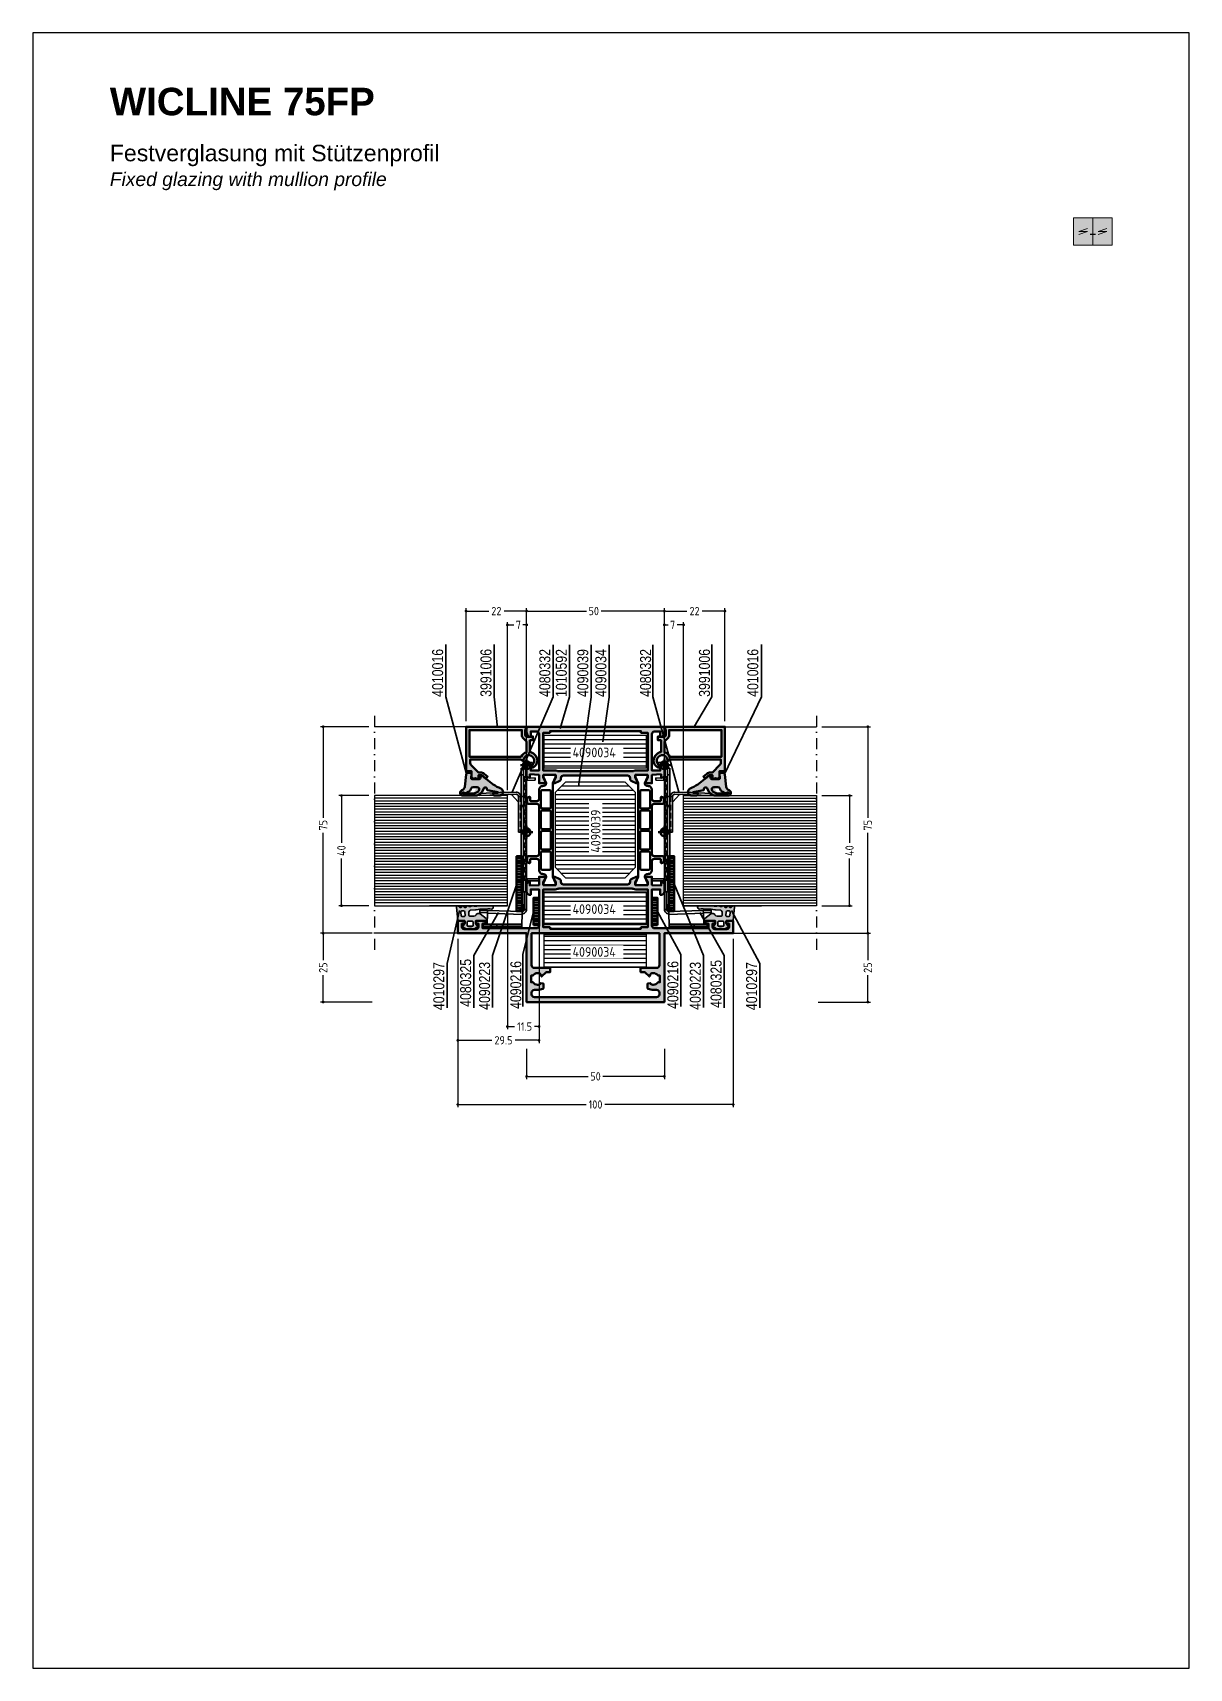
# Model space of a CAD drawing. Header units: millimetres. Extents: x -103 to 3427, y 224 to 818.
# Drawn here: x 1417 to 1837, y 224 to 818 of the extents above; entities that cross this region are included whole.
import ezdxf
from ezdxf.enums import TextEntityAlignment as Align

# ---------------------------------------------------------------- set-up
doc = ezdxf.new("R2010")
doc.units = ezdxf.units.MM
for name, pattern in [('ACDINWELD', [3, 2, -1]), ('DASHDOT', [8, 4, -2, 0, -2]), ('DASHDOT2', [12.7, 6.35, -3.175, 0, -3.175])]:
    doc.linetypes.add(name, pattern=pattern)
for name, color, linetype in [('04TXT', 2, 'Continuous'), ('AM_6', 2, 'Continuous'), ('AM_8', 1, 'Continuous'), ('CENTER', 7, 'Continuous'), ('CONT2', 2, 'Continuous'), ('GLAS', 7, 'Continuous'), ('THICKNESS2', 7, 'Continuous'), ('WBC-GER-ENG', 7, 'Continuous')]:
    doc.layers.add(name, color=color, linetype=linetype)
for name, color, linetype, lineweight in [('AM_0', 7, 'Continuous', 50), ('AM_5', 3, 'Continuous', 25), ('AM_C', 2, 'Continuous', 50), ('AM_C-A', 50, 'Continuous', 50), ('AM_S', 7, 'Continuous', 50), ('AM_SP', 30, 'Continuous', 50), ('Cent4', 10, 'DASHDOT2', 13), ('Cont3', 70, 'Continuous', 18), ('Cont4', 10, 'Continuous', 13), ('Docu-AM_8', 1, 'Continuous', 25), ('PNR', 2, 'Continuous', 35), ('Shellsafeguard', 2, 'Continuous', 35), ('Shellsafeguard-tool', 3, 'Continuous', 25), ('X_COMP_CONT_GASKET', 50, 'Continuous', 35), ('X_COMP_HATCH_GASKET', 246, 'Continuous', 25), ('X_INS_BLOCK', 7, 'Continuous', 20)]:
    doc.layers.add(name, color=color, linetype=linetype, lineweight=lineweight)
doc.layers.add('BOUND_EXT', color=30, linetype='Continuous', plot=False)
doc.layers.add('EP', color=1, linetype='Continuous', lineweight=50, plot=False)
doc.styles.add('HBS_DIMTEXTSTYLE', font='isocp.shx')
doc.styles.get("Standard").update_dxf_attribs({"font": 'ISOCP.SHX'})
doc.styles.add('SWISS', font='swiss.ttf')
doc.styles.add('SWISSB', font='swissb.ttf')
doc.styles.add('SWISSL', font='swissl.ttf')
doc.dimstyles.new('HBS_Cata_1-1', dxfattribs={"dimtxt": 3, "dimasz": 1, "dimexe": 1, "dimexo": 2, "dimgap": 1, "dimtad": 0, "dimtoh": 1, "dimdec": 1, "dimdsep": 46, "dimtxsty": 'HBS_DIMTEXTSTYLE', "dimblk": 'DOT', "dimcen": 0, "dimclrd": 256, "dimclre": 256, "dimclrt": 2, "dimadec": 0, "dimazin": 2, "dimtp": 0.1, "dimtm": 0.1, "dimtfac": 0.7, "dimtdec": 1, "dimtmove": 0, "dimatfit": 3, "dimldrblk": 'NONE', "dimfxl": 1, "dimlwd": -1, "dimlwe": -1, "dimarcsym": 1})

msp = doc.modelspace()

# ---------------------------------------------------------------- texts
at = {"layer": 'AM_6', "color": 7, "style": 'SWISSB'}
msp.add_text('WICLINE 75FP', height=10, dxfattribs=at).set_placement((1445.25, 788.07))
at = {"layer": 'AM_6', "color": 10, "style": 'SWISSL', "width": 0.8}
for s, p in [('4010016', (1566.29, 576.88)), ('3991006', (1583.84, 576.88)), ('4080332', (1605.23, 576.84)), ('1010592', (1611.21, 576.84)), ('4090034', (1625.58, 576.8)), ('4080332', (1641.8, 576.84)), ('3991006', (1663.19, 576.88)), ('4010016', (1680.74, 576.88)), ('4090039', (1619.02, 576.8)), ('4080325', (1576.47, 464.3)), ('4080325', (1667.4, 463.92))]:
    msp.add_text(s, height=4, rotation=90, dxfattribs=at).set_placement(p)
for s, p in [('4010297', (1566.72, 480.5)), ('4090223', (1583.33, 480.61)), ('4090216', (1594.69, 480.94)), ('4090216', (1651.71, 480.94)), ('4090223', (1659.87, 480.61)), ('4010297', (1680.31, 480.5))]:
    msp.add_text(s, height=4, rotation=90, dxfattribs=at).set_placement(p, align=Align.RIGHT)
at = {"layer": 'WBC-GER-ENG', "insert": (1445.25, 777.37), "char_height": 6, "width": 253.5659, "attachment_point": 1, "style": 'SWISS'}
msp.add_mtext('\\pxse0.91667;{\\C40;Festverglasung mit Stützenprofil\\P\\fSwis721 BT|b0|i1|c0|p34;\\H0.83334x;Fixed glazing with mullion profile}', dxfattribs=at)

# ---------------------------------------------------------------- blocks, each defined once
blk = doc.blocks.new('$$_EX')
at = {"layer": 'BOUND_EXT'}
for p, q in [((210, 297), (0, 297)), ((0, 297), (0, 0)), ((210, 0), (210, 297)), ((0, 0), (210, 0))]:
    blk.add_line(p, q, dxfattribs=at)
blk = doc.blocks.new('Opening01')
at = {"layer": 'AM_0', "ltscale": 0.1}
h = blk.add_hatch(color=256, dxfattribs=at)
h.set_gradient(color1=(173, 173, 173), rotation=135, centered=1, tint=1, name='CURVED')
h.paths.add_polyline_path([(189, 258.4), (196, 258.4), (196, 268.4), (189, 268.4)])
at = {"layer": 'Cont3'}
blk.add_lwpolyline([(189, 258.4), (196, 258.4), (196, 268.4), (189, 268.4)], close=True, dxfattribs=at)
at = {"layer": 'Cont4'}
blk.add_lwpolyline([(190.9, 262.3), (194.1, 263.4), (190.9, 263.4), (194.1, 264.5)], dxfattribs=at)
blk = doc.blocks.new('Linie Konstruktionsschnitt')
at = {"layer": 'CONT2'}
blk.add_line((0, -1), (0, 1), dxfattribs=at)
blk = doc.blocks.new('_Dot')
at = {"color": 0, "linetype": 'ByBlock', "lineweight": -2}
blk.add_line((-0.5, 0), (-1, 0), dxfattribs=at)
at = {"color": 0, "linetype": 'ByBlock', "const_width": 0.5}
blk.add_lwpolyline([(-0.25, 0, 1), (0.25, 0, 1)], format="xyb", close=True, dxfattribs=at)
blk = doc.blocks.new('*D128')
at = {"layer": 'AM_5', "transparency": 16777216}
for p, q in [((1540.48, 491.02), (1521.73, 491.02)), ((1522.73, 490.02), (1522.73, 481.27)), ((1522.73, 467.02), (1522.73, 475.77)), ((1540.48, 466.02), (1521.73, 466.02))]:
    blk.add_line(p, q, dxfattribs=at)
at = {"layer": 'Defpoints', "color": 0, "transparency": 16777216}
for p in [(1542.48, 491.02), (1522.73, 466.02), (1542.48, 466.02)]:
    blk.add_point(p, dxfattribs=at)
at = {"layer": 'AM_5', "transparency": 16777216}
for p, rotation in [((1522.73, 491.02), 90), ((1522.73, 466.02), 270)]:
    blk.add_blockref('_Dot', p, dxfattribs=dict(at, rotation=rotation))
at = {"layer": 'AM_5', "color": 2, "transparency": 16777216, "insert": (1522.73, 478.52), "char_height": 3, "attachment_point": 5, "rotation": 90, "style": 'HBS_DIMTEXTSTYLE'}
blk.add_mtext('25', dxfattribs=at)
blk = doc.blocks.new('_None')
blk = doc.blocks.new('*D129')
at = {"layer": 'AM_5', "transparency": 16777216}
for p, q in [((1702.52, 491.02), (1721.52, 491.02)), ((1720.52, 490.02), (1720.52, 481.27)), ((1720.52, 467.02), (1720.52, 475.77)), ((1702.52, 466.02), (1721.52, 466.02))]:
    blk.add_line(p, q, dxfattribs=at)
at = {"layer": 'Defpoints', "color": 0, "transparency": 16777216}
for p in [(1700.52, 491.02), (1700.52, 466.02), (1720.52, 466.02)]:
    blk.add_point(p, dxfattribs=at)
at = {"layer": 'AM_5', "transparency": 16777216}
for p, rotation in [((1720.52, 491.02), 90), ((1720.52, 466.02), 270)]:
    blk.add_blockref('_Dot', p, dxfattribs=dict(at, rotation=rotation))
at = {"layer": 'AM_5', "color": 2, "transparency": 16777216, "insert": (1720.52, 478.52), "char_height": 3, "attachment_point": 5, "rotation": 90, "style": 'HBS_DIMTEXTSTYLE'}
blk.add_mtext('25', dxfattribs=at)
blk = doc.blocks.new('*D130')
at = {"layer": 'AM_5', "transparency": 16777216}
for p, q in [((1596.62, 449.02), (1596.62, 438.02)), ((1646.62, 449.02), (1646.62, 438.02)), ((1597.62, 439.02), (1618.97, 439.02)), ((1645.62, 439.02), (1624.28, 439.02))]:
    blk.add_line(p, q, dxfattribs=at)
at = {"layer": 'Defpoints', "color": 0, "transparency": 16777216}
for p in [(1596.62, 451.02), (1646.62, 451.02), (1646.62, 439.02)]:
    blk.add_point(p, dxfattribs=at)
at = {"layer": 'AM_5', "transparency": 16777216, "rotation": 180}
blk.add_blockref('_Dot', (1596.62, 439.02), dxfattribs=at)
at = {"layer": 'AM_5', "transparency": 16777216}
blk.add_blockref('_Dot', (1646.62, 439.02), dxfattribs=at)
at = {"layer": 'AM_5', "color": 2, "transparency": 16777216, "insert": (1621.62, 439.02), "char_height": 3, "attachment_point": 5, "style": 'HBS_DIMTEXTSTYLE'}
blk.add_mtext('50', dxfattribs=at)
blk = doc.blocks.new('*D131')
at = {"layer": 'AM_5', "transparency": 16777216}
for p, q in [((1571.62, 489.02), (1571.62, 427.82)), ((1671.62, 489.02), (1671.62, 427.82)), ((1572.62, 428.82), (1618.22, 428.82)), ((1670.62, 428.82), (1625.03, 428.82))]:
    blk.add_line(p, q, dxfattribs=at)
at = {"layer": 'Defpoints', "color": 0, "transparency": 16777216}
for p in [(1571.62, 491.02), (1671.62, 491.02), (1671.62, 428.82)]:
    blk.add_point(p, dxfattribs=at)
at = {"layer": 'AM_5', "transparency": 16777216, "rotation": 180}
blk.add_blockref('_Dot', (1571.62, 428.82), dxfattribs=at)
at = {"layer": 'AM_5', "transparency": 16777216}
blk.add_blockref('_Dot', (1671.62, 428.82), dxfattribs=at)
at = {"layer": 'AM_5', "color": 2, "transparency": 16777216, "insert": (1621.62, 428.82), "char_height": 3, "attachment_point": 5, "style": 'HBS_DIMTEXTSTYLE'}
blk.add_mtext('100', dxfattribs=at)
blk = doc.blocks.new('4090034x')
at = {"layer": 'AM_8'}
h = blk.add_hatch(dxfattribs=at)
h.set_pattern_fill('ANSI31', color=256, scale=0.5, angle=45)
h.set_pattern_definition([(90, (-662.6117, -355.7814), (-1.5875, 3e-16), [])])
h.paths.add_polyline_path([(180.79, 1217.48), (192.79, 1217.48), (192.79, 1254.48), (180.79, 1254.48)])
at = {"layer": 'AM_6'}
blk.add_lwpolyline([(192.79, 1217.48), (180.79, 1217.48), (180.79, 1254.48), (192.79, 1254.48)], close=True, dxfattribs=at)
at = {"layer": '04TXT', "insert": (188.21, 1244.23), "char_height": 3.5, "attachment_point": 1, "rotation": 270, "bg_fill": 3, "box_fill_scale": 1.2, "bg_fill_color": 256, "bg_fill_transparency": 0}
blk.add_mtext_dynamic_manual_height_columns('{\\C7;4090034}', width=17.6993, gutter_width=12.5, heights=[3.5], dxfattribs=at)
blk = doc.blocks.new('4090039x')
at = {"layer": 'AM_8'}
h = blk.add_hatch(dxfattribs=at)
h.set_pattern_fill('ANSI31', color=256, scale=0.5, angle=45)
h.set_pattern_definition([(90, (-685.7828, -356.0314), (-1.5875, 3e-16), [])])
h.paths.add_polyline_path([(144.64, 1250.48), (140.84, 1246.68), (140.84, 1225.28), (144.64, 1221.48), (172.04, 1221.48), (175.84, 1225.28), (175.84, 1246.68), (172.04, 1250.48)])
at = {"layer": 'AM_6'}
blk.add_lwpolyline([(175.84, 1225.28), (172.04, 1221.48), (144.64, 1221.48), (140.84, 1225.28), (140.84, 1246.68), (144.64, 1250.48), (172.04, 1250.48), (175.84, 1246.68), (175.84, 1225.33)], dxfattribs=at)
at = {"layer": '04TXT', "insert": (150.05, 1237.57), "char_height": 3.5, "attachment_point": 1, "bg_fill": 3, "box_fill_scale": 1.2, "bg_fill_color": 256, "bg_fill_transparency": 0}
blk.add_mtext_dynamic_manual_height_columns('{\\C7;4090039}', width=17.6993, gutter_width=12.5, heights=[3.5], dxfattribs=at)
blk = doc.blocks.new('*D132')
at = {"layer": 'AM_5', "transparency": 16777216}
for p, q in [((1596.62, 566.02), (1596.62, 609.02)), ((1597.62, 608.02), (1618.34, 608.02)), ((1645.62, 608.02), (1623.64, 608.02)), ((1646.62, 568.02), (1646.62, 609.02))]:
    blk.add_line(p, q, dxfattribs=at)
at = {"layer": 'Defpoints', "color": 0, "transparency": 16777216}
for p in [(1596.62, 608.02), (1646.62, 566.02), (1596.62, 564.02)]:
    blk.add_point(p, dxfattribs=at)
at = {"layer": 'AM_5', "transparency": 16777216, "rotation": 180}
blk.add_blockref('_Dot', (1596.62, 608.02), dxfattribs=at)
at = {"layer": 'AM_5', "transparency": 16777216}
blk.add_blockref('_Dot', (1646.62, 608.02), dxfattribs=at)
at = {"layer": 'AM_5', "color": 2, "transparency": 16777216, "insert": (1620.99, 608.02), "char_height": 3, "attachment_point": 5, "style": 'HBS_DIMTEXTSTYLE'}
blk.add_mtext('50', dxfattribs=at)
blk = doc.blocks.new('*D133')
at = {"layer": 'AM_5', "transparency": 16777216}
for p, q in [((1574.62, 568.02), (1574.62, 609.02)), ((1575.62, 608.02), (1582.85, 608.02)), ((1595.62, 608.02), (1588.4, 608.02)), ((1596.62, 566.02), (1596.62, 609.02))]:
    blk.add_line(p, q, dxfattribs=at)
at = {"layer": 'Defpoints', "color": 0, "transparency": 16777216}
for p in [(1574.62, 608.02), (1574.62, 566.02), (1596.62, 564.02)]:
    blk.add_point(p, dxfattribs=at)
at = {"layer": 'AM_5', "transparency": 16777216, "rotation": 180}
blk.add_blockref('_Dot', (1574.62, 608.02), dxfattribs=at)
at = {"layer": 'AM_5', "transparency": 16777216}
blk.add_blockref('_Dot', (1596.62, 608.02), dxfattribs=at)
at = {"layer": 'AM_5', "color": 2, "transparency": 16777216, "insert": (1585.62, 608.02), "char_height": 3, "attachment_point": 5, "style": 'HBS_DIMTEXTSTYLE'}
blk.add_mtext('22', dxfattribs=at)
blk = doc.blocks.new('*D134')
at = {"layer": 'AM_5', "transparency": 16777216}
for p, q in [((1589.62, 543.02), (1589.62, 604.02)), ((1590.62, 603.02), (1592.02, 603.02)), ((1595.62, 603.02), (1595.22, 603.02)), ((1596.62, 547.87), (1596.62, 604.02))]:
    blk.add_line(p, q, dxfattribs=at)
at = {"layer": 'Defpoints', "color": 0, "transparency": 16777216}
for p in [(1589.62, 603.02), (1589.62, 541.02), (1596.62, 545.87)]:
    blk.add_point(p, dxfattribs=at)
at = {"layer": 'AM_5', "transparency": 16777216, "rotation": 180}
blk.add_blockref('_Dot', (1589.62, 603.02), dxfattribs=at)
at = {"layer": 'AM_5', "transparency": 16777216}
blk.add_blockref('_Dot', (1596.62, 603.02), dxfattribs=at)
at = {"layer": 'AM_5', "color": 2, "transparency": 16777216, "insert": (1593.62, 603.02), "char_height": 3, "attachment_point": 5, "style": 'HBS_DIMTEXTSTYLE'}
blk.add_mtext('7', dxfattribs=at)
blk = doc.blocks.new('*D135')
at = {"layer": 'AM_5', "transparency": 16777216}
for p, q in [((1646.62, 566.02), (1646.62, 609.02)), ((1647.62, 608.02), (1654.85, 608.02)), ((1667.62, 608.02), (1660.4, 608.02)), ((1668.62, 568.02), (1668.62, 609.02))]:
    blk.add_line(p, q, dxfattribs=at)
at = {"layer": 'Defpoints', "color": 0, "transparency": 16777216}
for p in [(1668.62, 608.02), (1668.62, 566.02), (1646.62, 564.02)]:
    blk.add_point(p, dxfattribs=at)
at = {"layer": 'AM_5', "transparency": 16777216, "rotation": 180}
blk.add_blockref('_Dot', (1646.62, 608.02), dxfattribs=at)
at = {"layer": 'AM_5', "transparency": 16777216}
blk.add_blockref('_Dot', (1668.62, 608.02), dxfattribs=at)
at = {"layer": 'AM_5', "color": 2, "transparency": 16777216, "insert": (1657.62, 608.02), "char_height": 3, "attachment_point": 5, "style": 'HBS_DIMTEXTSTYLE'}
blk.add_mtext('22', dxfattribs=at)
blk = doc.blocks.new('*D136')
at = {"layer": 'AM_5', "transparency": 16777216}
for p, q in [((1646.62, 547.87), (1646.62, 604.02)), ((1647.62, 603.02), (1648.02, 603.02)), ((1652.62, 603.02), (1651.22, 603.02)), ((1653.62, 543.02), (1653.62, 604.02))]:
    blk.add_line(p, q, dxfattribs=at)
at = {"layer": 'Defpoints', "color": 0, "transparency": 16777216}
for p in [(1653.62, 603.02), (1646.62, 545.87), (1653.62, 541.02)]:
    blk.add_point(p, dxfattribs=at)
at = {"layer": 'AM_5', "transparency": 16777216, "rotation": 180}
blk.add_blockref('_Dot', (1646.62, 603.02), dxfattribs=at)
at = {"layer": 'AM_5', "transparency": 16777216}
blk.add_blockref('_Dot', (1653.62, 603.02), dxfattribs=at)
at = {"layer": 'AM_5', "color": 2, "transparency": 16777216, "insert": (1649.62, 603.02), "char_height": 3, "attachment_point": 5, "style": 'HBS_DIMTEXTSTYLE'}
blk.add_mtext('7', dxfattribs=at)
blk = doc.blocks.new('*D137')
at = {"layer": 'AM_5', "transparency": 16777216}
for p, q in [((1589.62, 499.02), (1589.62, 456.14)), ((1601.12, 493.82), (1601.12, 456.14)), ((1590.62, 457.14), (1592.26, 457.14)), ((1600.12, 457.14), (1599.49, 457.14))]:
    blk.add_line(p, q, dxfattribs=at)
at = {"layer": 'Defpoints', "color": 0, "transparency": 16777216}
for p in [(1589.62, 501.02), (1601.12, 495.82), (1589.62, 457.14)]:
    blk.add_point(p, dxfattribs=at)
at = {"layer": 'AM_5', "transparency": 16777216, "rotation": 180}
blk.add_blockref('_Dot', (1589.62, 457.14), dxfattribs=at)
at = {"layer": 'AM_5', "transparency": 16777216}
blk.add_blockref('_Dot', (1601.12, 457.14), dxfattribs=at)
at = {"layer": 'AM_5', "color": 2, "transparency": 16777216, "insert": (1595.87, 457.14), "char_height": 3, "attachment_point": 5, "style": 'HBS_DIMTEXTSTYLE'}
blk.add_mtext('11.5', dxfattribs=at)
blk = doc.blocks.new('*D138')
at = {"layer": 'AM_5', "transparency": 16777216}
for p, q in [((1571.62, 489.02), (1571.62, 451.14)), ((1601.12, 491.82), (1601.12, 451.14)), ((1572.62, 452.14), (1583.94, 452.14)), ((1600.12, 452.14), (1592.45, 452.14))]:
    blk.add_line(p, q, dxfattribs=at)
at = {"layer": 'Defpoints', "color": 0, "transparency": 16777216}
for p in [(1601.12, 493.82), (1571.62, 491.02), (1571.62, 452.14)]:
    blk.add_point(p, dxfattribs=at)
at = {"layer": 'AM_5', "transparency": 16777216, "rotation": 180}
blk.add_blockref('_Dot', (1571.62, 452.14), dxfattribs=at)
at = {"layer": 'AM_5', "transparency": 16777216}
blk.add_blockref('_Dot', (1601.12, 452.14), dxfattribs=at)
at = {"layer": 'AM_5', "color": 2, "transparency": 16777216, "insert": (1588.2, 452.14), "char_height": 3, "attachment_point": 5, "style": 'HBS_DIMTEXTSTYLE'}
blk.add_mtext('29.5', dxfattribs=at)
blk = doc.blocks.new('B-1010592_docu_wos')
at = {"layer": 'Docu-AM_8'}
h = blk.add_hatch(color=256, dxfattribs=at)
edge = h.paths.add_edge_path()
edge.add_line((45.5, 64.8), (45.5, 65.5))
edge.add_line((45.5, 65.5), (43.3, 64.5))
edge.add_line((43.3, 64.5), (42.5, 64.5))
edge.add_line((42.5, 64.5), (42.5, 68.9))
edge.add_line((42.5, 68.9), (43.3, 68.9))
edge.add_line((43.3, 68.9), (45.5, 67.9))
edge.add_line((45.5, 67.9), (45.5, 70.5))
edge.add_line((45.5, 70.5), (42.5, 70.5))
edge.add_line((42.5, 70.5), (42.28, 73.8))
edge.add_line((42.28, 73.8), (43.59, 73.8))
edge.add_line((43.59, 73.8), (43.15, 75))
edge.add_line((43.15, 75), (40, 75))
edge.add_arc((40, 74), 1, 90, 180)
edge.add_line((39, 74), (39, 73.5))
edge.add_line((39, 73.5), (40.9, 73.5))
edge.add_line((40.9, 73.5), (40.9, 70.5))
edge.add_line((40.9, 70.5), (27.8, 70.5))
edge.add_arc((27.8, 71.5), 1, 180, 270, ccw=False)
edge.add_line((26.8, 71.5), (26.8, 91))
edge.add_line((26.8, 91), (28.5, 91))
edge.add_line((28.5, 91), (28.5, 90))
edge.add_line((28.5, 90), (29.5, 90))
edge.add_line((29.5, 90), (29.5, 93.5))
edge.add_line((29.5, 93.5), (28.5, 93.5))
edge.add_line((28.5, 93.5), (28.5, 92.5))
edge.add_line((28.5, 92.5), (27.3, 92.5))
edge.add_arc((27.3, 93.3), 0.8, 180, 270, ccw=False)
edge.add_line((26.5, 93.3), (26.5, 97.7))
edge.add_arc((27.3, 97.7), 0.8, 90, 180, ccw=False)
edge.add_line((27.3, 98.5), (28.5, 98.5))
edge.add_line((28.5, 98.5), (28.5, 97.5))
edge.add_line((28.5, 97.5), (29.5, 97.5))
edge.add_line((29.5, 97.5), (29.5, 100))
edge.add_line((29.5, 100), (25, 100))
edge.add_line((25, 100), (25, 75))
edge.add_line((25, 75), (0, 75))
edge.add_line((0, 75), (0, 25))
edge.add_line((0, 25), (25, 25))
edge.add_line((25, 25), (25, 0))
edge.add_line((25, 0), (29.5, 0))
edge.add_line((29.5, 0), (29.5, 2.5))
edge.add_line((29.5, 2.5), (28.5, 2.5))
edge.add_line((28.5, 2.5), (28.5, 1.5))
edge.add_line((28.5, 1.5), (27.3, 1.5))
edge.add_arc((27.3, 2.3), 0.8, 180, 270, ccw=False)
edge.add_line((26.5, 2.3), (26.5, 6.7))
edge.add_arc((27.3, 6.7), 0.8, 90, 180, ccw=False)
edge.add_line((27.3, 7.5), (28.5, 7.5))
edge.add_line((28.5, 7.5), (28.5, 6.5))
edge.add_line((28.5, 6.5), (29.5, 6.5))
edge.add_line((29.5, 6.5), (29.5, 10))
edge.add_line((29.5, 10), (28.5, 10))
edge.add_line((28.5, 10), (28.5, 9))
edge.add_line((28.5, 9), (26.8, 9))
edge.add_line((26.8, 9), (26.8, 28.5))
edge.add_arc((27.8, 28.5), 1, 90, 180, ccw=False)
edge.add_line((27.8, 29.5), (40.9, 29.5))
edge.add_line((40.9, 29.5), (40.9, 26.5))
edge.add_line((40.9, 26.5), (39, 26.5))
edge.add_line((39, 26.5), (39, 26))
edge.add_arc((40, 26), 1, 180, 270)
edge.add_line((40, 25), (43.15, 25))
edge.add_line((43.15, 25), (43.59, 26.2))
edge.add_line((43.59, 26.2), (42.28, 26.2))
edge.add_line((42.28, 26.2), (42.5, 29.5))
edge.add_line((42.5, 29.5), (45.5, 29.5))
edge.add_line((45.5, 29.5), (45.5, 32.1))
edge.add_line((45.5, 32.1), (43.3, 31.1))
edge.add_line((43.3, 31.1), (42.5, 31.1))
edge.add_line((42.5, 31.1), (42.5, 35.5))
edge.add_line((42.5, 35.5), (43.3, 35.5))
edge.add_line((43.3, 35.5), (45.5, 34.5))
edge.add_line((45.5, 34.5), (45.5, 35.2))
edge.add_line((45.5, 35.2), (44.77, 36.81))
edge.add_arc((43.86, 36.4), 1, 24.44395, 90)
edge.add_line((43.86, 37.4), (43.7, 37.4))
edge.add_arc((43.7, 38.4), 1, 180, 270, ccw=False)
edge.add_line((42.7, 38.4), (42.7, 61.6))
edge.add_arc((43.7, 61.6), 1, 90, 180, ccw=False)
edge.add_line((43.7, 62.6), (43.86, 62.6))
edge.add_arc((43.86, 63.6), 1, 270, 335.55605)
edge.add_line((44.77, 63.19), (45.5, 64.8))
edge = h.paths.add_edge_path(flags=16)
edge.add_line((27.2, 66.5), (27.2, 69))
edge.add_line((27.2, 69), (40.9, 69))
edge.add_line((40.9, 69), (40.9, 64.65))
edge.add_arc((42.95, 64.65), 2.05, 180, 205.6256)
edge.add_arc((40.2, 63.33), 1, 0, 25.6256, ccw=False)
edge.add_line((41.2, 63.33), (41.2, 36.67))
edge.add_arc((40.2, 36.67), 1, -25.6256, 0, ccw=False)
edge.add_arc((42.95, 35.35), 2.05, 154.3744, 180)
edge.add_line((40.9, 35.35), (40.9, 31))
edge.add_line((40.9, 31), (27.2, 31))
edge.add_line((27.2, 31), (27.2, 33.5))
edge.add_line((27.2, 33.5), (26.6, 33.5))
edge.add_line((26.6, 33.5), (26.6, 66.5))
edge.add_line((26.6, 66.5), (27.2, 66.5))
edge = h.paths.add_edge_path(flags=16)
edge.add_arc((8.4, 29), 4, 152.79711, 180)
edge.add_line((4.4, 29), (4.4, 27.8))
edge.add_arc((3.4, 27.8), 1, -90, 0, ccw=False)
edge.add_line((3.4, 26.8), (2.8, 26.8))
edge.add_arc((2.8, 27.8), 1, 180, 270, ccw=False)
edge.add_line((1.8, 27.8), (1.8, 72.2))
edge.add_arc((2.8, 72.2), 1, 90, 180, ccw=False)
edge.add_line((2.8, 73.2), (3.4, 73.2))
edge.add_arc((3.4, 72.2), 1, 0, 90, ccw=False)
edge.add_line((4.4, 72.2), (4.4, 71))
edge.add_arc((8.4, 71), 4, 180, 207.20289)
edge.add_line((4.84, 69.17), (4.98, 68.9))
edge.add_line((4.98, 68.9), (6.7, 68.9))
edge.add_line((6.7, 68.9), (6.9, 69.86))
edge.add_arc((7.3, 70.77), 1, 180, 246.42182, ccw=False)
edge.add_line((6.3, 70.77), (6.3, 71))
edge.add_arc((8.4, 71), 2.1, 124.8499, 180, ccw=False)
edge.add_line((7.2, 72.72), (7.2, 73.4))
edge.add_line((7.2, 73.4), (9.6, 73.4))
edge.add_line((9.6, 73.4), (9.6, 72.72))
edge.add_arc((8.4, 71), 2.1, 0, 55.1501, ccw=False)
edge.add_line((10.5, 71), (10.5, 70.77))
edge.add_arc((9.5, 70.77), 1, -66.42182, 0, ccw=False)
edge.add_line((9.9, 69.86), (9.23, 69.56))
edge.add_line((9.23, 69.56), (10.9, 67.89))
edge.add_line((10.9, 67.89), (10.9, 66.4))
edge.add_line((10.9, 66.4), (12.4, 66.4))
edge.add_line((12.4, 66.4), (12.4, 72.2))
edge.add_arc((13.4, 72.2), 1, 90, 180, ccw=False)
edge.add_line((13.4, 73.2), (25, 73.2))
edge.add_line((25, 73.2), (25, 26.8))
edge.add_line((25, 26.8), (13.4, 26.8))
edge.add_arc((13.4, 27.8), 1, 180, 270, ccw=False)
edge.add_line((12.4, 27.8), (12.4, 33.6))
edge.add_line((12.4, 33.6), (10.9, 33.6))
edge.add_line((10.9, 33.6), (10.9, 32.11))
edge.add_line((10.9, 32.11), (9.23, 30.44))
edge.add_line((9.23, 30.44), (9.9, 30.14))
edge.add_arc((9.5, 29.23), 1, 0, 66.42182, ccw=False)
edge.add_line((10.5, 29.23), (10.5, 29))
edge.add_arc((8.4, 29), 2.1, -55.1501, 0, ccw=False)
edge.add_line((9.6, 27.28), (9.6, 26.6))
edge.add_line((9.6, 26.6), (7.2, 26.6))
edge.add_line((7.2, 26.6), (7.2, 27.28))
edge.add_arc((8.4, 29), 2.1, 180, 235.1501, ccw=False)
edge.add_line((6.3, 29), (6.3, 29.23))
edge.add_arc((7.3, 29.23), 1, 113.57818, 180, ccw=False)
edge.add_line((6.9, 30.14), (6.7, 31.1))
edge.add_line((6.7, 31.1), (4.98, 31.1))
edge.add_line((4.98, 31.1), (4.84, 30.83))
h = blk.add_hatch(color=256, dxfattribs=at)
edge = h.paths.add_edge_path()
edge.add_line((79.5, 64.8), (79.5, 65.5))
edge.add_line((79.5, 65.5), (81.7, 64.5))
edge.add_line((81.7, 64.5), (82.5, 64.5))
edge.add_line((82.5, 64.5), (82.5, 68.9))
edge.add_line((82.5, 68.9), (81.7, 68.9))
edge.add_line((81.7, 68.9), (79.5, 67.9))
edge.add_line((79.5, 67.9), (79.5, 70.5))
edge.add_line((79.5, 70.5), (82.5, 70.5))
edge.add_line((82.5, 70.5), (82.72, 73.8))
edge.add_line((82.72, 73.8), (81.41, 73.8))
edge.add_line((81.41, 73.8), (81.85, 75))
edge.add_line((81.85, 75), (85, 75))
edge.add_arc((85, 74), 1, 0, 90, ccw=False)
edge.add_line((86, 74), (86, 73.5))
edge.add_line((86, 73.5), (84.1, 73.5))
edge.add_line((84.1, 73.5), (84.1, 70.5))
edge.add_line((84.1, 70.5), (97.3, 70.5))
edge.add_arc((97.3, 71.5), 1, 270, 360)
edge.add_line((98.3, 71.5), (98.3, 73.5))
edge.add_line((98.3, 73.5), (96.5, 73.5))
edge.add_line((96.5, 73.5), (96.29, 74.01))
edge.add_line((96.29, 74.01), (96.69, 74.41))
edge.add_arc((98.1, 73), 2, 90, 135, ccw=False)
edge.add_line((98.1, 75), (100, 75))
edge.add_line((100, 75), (100, 25))
edge.add_line((100, 25), (98.1, 25))
edge.add_arc((98.1, 27), 2, 225, 270, ccw=False)
edge.add_line((96.69, 25.59), (96.29, 25.99))
edge.add_line((96.29, 25.99), (96.5, 26.5))
edge.add_line((96.5, 26.5), (98.3, 26.5))
edge.add_line((98.3, 26.5), (98.3, 28.5))
edge.add_arc((97.3, 28.5), 1, 0, 90)
edge.add_line((97.3, 29.5), (84.1, 29.5))
edge.add_line((84.1, 29.5), (84.1, 26.5))
edge.add_line((84.1, 26.5), (86, 26.5))
edge.add_line((86, 26.5), (86, 26))
edge.add_arc((85, 26), 1, -90, 0, ccw=False)
edge.add_line((85, 25), (81.85, 25))
edge.add_line((81.85, 25), (81.41, 26.2))
edge.add_line((81.41, 26.2), (82.72, 26.2))
edge.add_line((82.72, 26.2), (82.5, 29.5))
edge.add_line((82.5, 29.5), (79.5, 29.5))
edge.add_line((79.5, 29.5), (79.5, 32.1))
edge.add_line((79.5, 32.1), (81.7, 31.1))
edge.add_line((81.7, 31.1), (82.5, 31.1))
edge.add_line((82.5, 31.1), (82.5, 35.5))
edge.add_line((82.5, 35.5), (81.7, 35.5))
edge.add_line((81.7, 35.5), (79.5, 34.5))
edge.add_line((79.5, 34.5), (79.5, 35.2))
edge.add_line((79.5, 35.2), (80.23, 36.81))
edge.add_arc((81.14, 36.4), 1, 90, 155.55605, ccw=False)
edge.add_line((81.14, 37.4), (81.3, 37.4))
edge.add_arc((81.3, 38.4), 1, 270, 360)
edge.add_line((82.3, 38.4), (82.3, 61.6))
edge.add_arc((81.3, 61.6), 1, 0, 90)
edge.add_line((81.3, 62.6), (81.14, 62.6))
edge.add_arc((81.14, 63.6), 1, 204.44395, 270, ccw=False)
edge.add_line((80.23, 63.19), (79.5, 64.8))
edge = h.paths.add_edge_path(flags=0)
edge.add_line((97.8, 66.5), (97.8, 69))
edge.add_line((97.8, 69), (84.1, 69))
edge.add_line((84.1, 69), (84.1, 64.65))
edge.add_arc((82.05, 64.65), 2.05, -25.6256, 0, ccw=False)
edge.add_arc((84.8, 63.33), 1, 154.3744, 180)
edge.add_line((83.8, 63.33), (83.8, 36.67))
edge.add_arc((84.8, 36.67), 1, 180, 205.6256)
edge.add_arc((82.05, 35.35), 2.05, 0, 25.6256, ccw=False)
edge.add_line((84.1, 35.35), (84.1, 31))
edge.add_line((84.1, 31), (97.8, 31))
edge.add_line((97.8, 31), (97.8, 33.5))
edge.add_line((97.8, 33.5), (98.4, 33.5))
edge.add_line((98.4, 33.5), (98.4, 66.5))
edge.add_line((98.4, 66.5), (97.8, 66.5))
at = {"layer": 'AM_S'}
for points in [[(45.5, 64.8), (45.5, 65.5), (43.3, 64.5), (42.5, 64.5), (42.5, 68.9), (43.3, 68.9), (45.5, 67.9), (45.5, 70.5), (42.5, 70.5), (42.28, 73.8), (43.59, 73.8), (43.15, 75), (40, 75, 0.414214), (39, 74), (39, 73.5), (40.9, 73.5), (40.9, 70.5), (27.8, 70.5, -0.414214), (26.8, 71.5), (26.8, 91), (28.5, 91), (28.5, 90), (29.5, 90), (29.5, 93.5), (28.5, 93.5), (28.5, 92.5), (27.3, 92.5, -0.414214), (26.5, 93.3), (26.5, 97.7, -0.414214), (27.3, 98.5), (28.5, 98.5), (28.5, 97.5), (29.5, 97.5), (29.5, 100), (25, 100), (25, 75), (0, 75), (0, 25), (25, 25), (25, 0), (29.5, 0), (29.5, 2.5), (28.5, 2.5), (28.5, 1.5), (27.3, 1.5, -0.414214), (26.5, 2.3), (26.5, 6.7, -0.414214), (27.3, 7.5), (28.5, 7.5), (28.5, 6.5), (29.5, 6.5), (29.5, 10), (28.5, 10), (28.5, 9), (26.8, 9), (26.8, 28.5, -0.414214), (27.8, 29.5), (40.9, 29.5), (40.9, 26.5), (39, 26.5), (39, 26, 0.414214), (40, 25), (43.15, 25), (43.59, 26.2), (42.28, 26.2), (42.5, 29.5), (45.5, 29.5), (45.5, 32.1), (43.3, 31.1), (42.5, 31.1), (42.5, 35.5), (43.3, 35.5), (45.5, 34.5), (45.5, 35.2), (44.77, 36.81, 0.294108), (43.86, 37.4), (43.7, 37.4, -0.414214), (42.7, 38.4), (42.7, 61.6, -0.414214), (43.7, 62.6), (43.86, 62.6, 0.294108), (44.77, 63.19), (45.5, 64.8)], [(4.84, 30.83, 0.119256), (4.4, 29), (4.4, 27.8, -0.414214), (3.4, 26.8), (2.8, 26.8, -0.414214), (1.8, 27.8), (1.8, 72.2, -0.414214), (2.8, 73.2), (3.4, 73.2, -0.414214), (4.4, 72.2), (4.4, 71, 0.119256), (4.84, 69.17), (4.98, 68.9), (6.7, 68.9), (6.9, 69.86, -0.298217), (6.3, 70.77), (6.3, 71, -0.245393), (7.2, 72.72), (7.2, 73.4), (9.6, 73.4), (9.6, 72.72, -0.245393), (10.5, 71), (10.5, 70.77, -0.298217), (9.9, 69.86), (9.23, 69.56), (10.9, 67.89), (10.9, 66.4), (12.4, 66.4), (12.4, 72.2, -0.414214), (13.4, 73.2), (25, 73.2), (25, 26.8), (13.4, 26.8, -0.414214), (12.4, 27.8), (12.4, 33.6), (10.9, 33.6), (10.9, 32.11), (9.23, 30.44), (9.9, 30.14, -0.298217), (10.5, 29.23), (10.5, 29, -0.245393), (9.6, 27.28), (9.6, 26.6), (7.2, 26.6), (7.2, 27.28, -0.245393), (6.3, 29), (6.3, 29.23, -0.298217), (6.9, 30.14), (6.7, 31.1), (4.98, 31.1), (4.84, 30.83)], [(79.5, 64.8), (79.5, 65.5), (81.7, 64.5), (82.5, 64.5), (82.5, 68.9), (81.7, 68.9), (79.5, 67.9), (79.5, 70.5), (82.5, 70.5), (82.72, 73.8), (81.41, 73.8), (81.85, 75), (85, 75, -0.414214), (86, 74), (86, 73.5), (84.1, 73.5), (84.1, 70.5), (97.3, 70.5, 0.414214), (98.3, 71.5), (98.3, 73.5), (96.5, 73.5), (96.29, 74.01), (96.69, 74.41, -0.198912), (98.1, 75), (100, 75), (100, 25), (98.1, 25, -0.198912), (96.69, 25.59), (96.29, 25.99), (96.5, 26.5), (98.3, 26.5), (98.3, 28.5, 0.414214), (97.3, 29.5), (84.1, 29.5), (84.1, 26.5), (86, 26.5), (86, 26, -0.414214), (85, 25), (81.85, 25), (81.41, 26.2), (82.72, 26.2), (82.5, 29.5), (79.5, 29.5), (79.5, 32.1), (81.7, 31.1), (82.5, 31.1), (82.5, 35.5), (81.7, 35.5), (79.5, 34.5), (79.5, 35.2), (80.23, 36.81, -0.294108), (81.14, 37.4), (81.3, 37.4, 0.414214), (82.3, 38.4), (82.3, 61.6, 0.414214), (81.3, 62.6), (81.14, 62.6, -0.294108), (80.23, 63.19), (79.5, 64.8)], [(27.2, 66.5), (27.2, 69), (40.9, 69), (40.9, 64.65, 0.112281), (41.1, 63.76, -0.112281), (41.2, 63.33), (41.2, 36.67, -0.112281), (41.1, 36.24, 0.112281), (40.9, 35.35), (40.9, 31), (27.2, 31), (27.2, 33.5), (26.6, 33.5), (26.6, 66.5), (27.2, 66.5)], [(97.8, 66.5), (97.8, 69), (84.1, 69), (84.1, 64.65, -0.112281), (83.9, 63.76, 0.112281), (83.8, 63.33), (83.8, 36.67, 0.112281), (83.9, 36.24, -0.112281), (84.1, 35.35), (84.1, 31), (97.8, 31), (97.8, 33.5), (98.4, 33.5), (98.4, 66.5), (97.8, 66.5)]]:
    blk.add_lwpolyline(points, format="xyb", close=True, dxfattribs=at)
at = {"layer": 'AM_SP'}
for points in [[(79.5, 67.9), (79.5, 67.95), (81.5, 68.95), (82.5, 68.95), (82.5, 64.45), (81.5, 64.45), (79.5, 65.45), (79.5, 65.5), (45.5, 65.5), (45.5, 65.45), (43.5, 64.45), (42.5, 64.45), (42.5, 68.95), (43.5, 68.95), (45.5, 67.95), (45.5, 67.9, 0.414214), (46.5, 68.9), (46.5, 69, -0.414214), (48, 70.5), (51.2, 70.5, 0.414214), (52, 71.3), (52, 73.5, 0.414214), (51.8, 73.7), (50.7, 73.7, -0.414214), (50.5, 73.9), (50.5, 74, -0.414214), (51.3, 74.8), (52.5, 74.8, -0.414214), (53, 74.3), (53, 71.3, 0.414214), (53.8, 70.5), (71.2, 70.5, 0.414214), (72, 71.3), (72, 74.3, -0.414214), (72.5, 74.8), (73.7, 74.8, -0.414214), (74.5, 74), (74.5, 73.9, -0.414214), (74.3, 73.7), (73.2, 73.7, 0.414214), (73, 73.5), (73, 71.3, 0.414214), (73.8, 70.5), (77, 70.5, -0.414214), (78.5, 69), (78.5, 68.9, 0.414214), (79.5, 67.9)], [(48, 66.7), (48, 69.3, -0.414214), (48.5, 69.8), (54.2, 69.8, -0.414214), (54.7, 69.3), (54.7, 66.7, -0.414214), (54.2, 66.2), (48.5, 66.2, -0.414214), (48, 66.7)], [(55.4, 66.7), (55.4, 69.3, -0.414214), (55.9, 69.8), (61.65, 69.8, -0.414214), (62.15, 69.3), (62.15, 66.7, -0.414214), (61.65, 66.2), (55.9, 66.2, -0.414214), (55.4, 66.7)], [(69.6, 66.7, -0.414214), (69.1, 66.2), (63.35, 66.2, -0.414214), (62.85, 66.7), (62.85, 69.3, -0.414214), (63.35, 69.8), (69.1, 69.8, -0.414214), (69.6, 69.3), (69.6, 66.7)], [(70.3, 66.7), (70.3, 69.3, -0.414214), (70.8, 69.8), (76.5, 69.8, -0.414214), (77, 69.3), (77, 66.7, -0.414214), (76.5, 66.2), (70.8, 66.2, -0.414214), (70.3, 66.7)], [(45.5, 32.1), (45.5, 32.05), (43.5, 31.05), (42.5, 31.05), (42.5, 35.55), (43.5, 35.55), (45.5, 34.55), (45.5, 34.5), (79.5, 34.5), (79.5, 34.55), (81.5, 35.55), (82.5, 35.55), (82.5, 31.05), (81.5, 31.05), (79.5, 32.05), (79.5, 32.1, 0.414214), (78.5, 31.1), (78.5, 31, -0.414214), (77, 29.5), (73.8, 29.5, 0.414214), (73, 28.7), (73, 26.5, 0.414214), (73.2, 26.3), (74.3, 26.3, -0.414214), (74.5, 26.1), (74.5, 26, -0.414214), (73.7, 25.2), (72.5, 25.2, -0.414214), (72, 25.7), (72, 28.7, 0.414214), (71.2, 29.5), (53.8, 29.5, 0.414214), (53, 28.7), (53, 25.7, -0.414214), (52.5, 25.2), (51.3, 25.2, -0.414214), (50.5, 26), (50.5, 26.1, -0.414214), (50.7, 26.3), (51.8, 26.3, 0.414214), (52, 26.5), (52, 28.7, 0.414214), (51.2, 29.5), (48, 29.5, -0.414214), (46.5, 31), (46.5, 31.1, 0.414214), (45.5, 32.1)], [(54.7, 33.3), (54.7, 30.7, -0.414214), (54.2, 30.2), (48.5, 30.2, -0.414214), (48, 30.7), (48, 33.3, -0.414214), (48.5, 33.8), (54.2, 33.8, -0.414214), (54.7, 33.3)], [(55.4, 33.3, -0.414214), (55.9, 33.8), (61.65, 33.8, -0.414214), (62.15, 33.3), (62.15, 30.7, -0.414214), (61.65, 30.2), (55.9, 30.2, -0.414214), (55.4, 30.7), (55.4, 33.3)], [(69.6, 33.3), (69.6, 30.7, -0.414214), (69.1, 30.2), (63.35, 30.2, -0.414214), (62.85, 30.7), (62.85, 33.3, -0.414214), (63.35, 33.8), (69.1, 33.8, -0.414214), (69.6, 33.3)], [(77, 33.3), (77, 30.7, -0.414214), (76.5, 30.2), (70.8, 30.2, -0.414214), (70.3, 30.7), (70.3, 33.3, -0.414214), (70.8, 33.8), (76.5, 33.8, -0.414214), (77, 33.3)]]:
    blk.add_lwpolyline(points, format="xyb", close=True, dxfattribs=at)
blk = doc.blocks.new('EP')
at = {"layer": 'EP'}
for points in [[(-1.43, 0), (0, 0), (0, 1.43, 0.414214)], [(1.43, 0), (0, 0), (0, -1.43, 0.414214)]]:
    blk.add_hatch(color=256, dxfattribs=at).paths.add_polyline_path(points)
for q in [(-2.29, 0), (0, 2.29), (2.29, 0), (0, -2.29)]:
    blk.add_line((0, 0), q, dxfattribs=at)
blk.add_circle((0, 0), 1.43, dxfattribs=at)
blk = doc.blocks.new('4080325_Side')
at = {"layer": 'Cent4', "color": 1}
blk.add_line((-2.72, 23.5), (1.13, 23.5), dxfattribs=at)
at = {"layer": 'Shellsafeguard'}
for p, q in [((-14.19, 53.5), (-16.99, 53.41)), ((-10.84, 58.7), (-15.84, 58.7)), ((-15.84, 58.7), (-15.84, 57.9)), ((-10.84, 57.9), (-15.84, 57.9)), ((-14.34, 57.9), (-14.34, 57.7)), ((-1.79, 57.7), (-14.34, 57.7)), ((-14.34, 57.7), (-14.2, 53.7)), ((-14.2, 53.7), (-1.66, 54.14)), ((-14.2, 53.7), (-14.16, 52.7)), ((-1.79, 58.7), (-10.84, 58.7)), ((-10.84, 58.7), (-10.84, 57.9)), ((-10.84, 57.9), (-1.79, 57.9)), ((-1.79, 57.9), (-1.79, 58.7)), ((-1.79, 57.7), (-1.79, 57.9)), ((-1.66, 54.14), (-1.79, 57.7)), ((-1.66, 54.14), (-1.63, 53.14)), ((-16.99, 53.41), (-16.96, 52.61)), ((-14.16, 52.7), (-16.96, 52.61)), ((-14.16, 52.7), (-1.63, 53.14)), ((-3.36, 53.02), (-2.93, 52.99)), ((-0.86, 50.42), (-3.36, 53.02)), ((-1.52, 53.04), (-2.93, 52.99)), ((-2.93, 52.99), (-0.9, 50.89)), ((-0.9, 50.89), (-0.9, 52.44)), ((-0.9, 50.89), (-0.86, 50.42)), ((-0.8, 46), (-0.8, 52.34)), ((-0.8, 52.34), (0, 52.34)), ((0, 46), (0, 52.34)), ((-2, 3.5), (-2, 46)), ((-2, 46), (-1.2, 46)), ((-1.14, 46), (-1.2, 46)), ((-1.2, 46), (-1.2, 3.5)), ((-1.14, 41.75), (-1.2, 41.75)), ((-1.14, 41.75), (-1.14, 46)), ((-0.29, 46), (-1.14, 46)), ((-0.72, 41.75), (-1.14, 41.75)), ((-0.29, 41.45), (-0.29, 46)), ((-0.29, 46), (0, 46)), ((0, 1), (0, 46)), ((0.2, 41.2), (0.2, 42)), ((0.2, 42), (4.5, 42)), ((4.5, 41.2), (4.5, 42)), ((-1.2, 40.25), (-1.14, 40.25)), ((-1.14, 38.75), (-1.2, 38.75)), ((-1.2, 37.25), (-1.14, 37.25)), ((-1.14, 35.75), (-1.2, 35.75)), ((-1.14, 38.75), (-1.14, 40.25)), ((-1.14, 40.25), (-0.72, 40.25)), ((-0.72, 38.75), (-1.14, 38.75)), ((-1.14, 35.75), (-1.14, 37.25)), ((-1.14, 37.25), (-0.72, 37.25)), ((-0.72, 35.75), (-1.14, 35.75)), ((-0.86, 41.45), (-0.86, 40.55)), ((-0.86, 38.45), (-0.86, 37.55)), ((-0.29, 38.45), (-0.29, 40.55)), ((-0.29, 35.45), (-0.29, 37.55)), ((0.2, 41.2), (4.5, 41.2)), ((-1.2, 34.25), (-1.14, 34.25)), ((-1.14, 32.75), (-1.2, 32.75)), ((-1.2, 31.25), (-1.14, 31.25)), ((-1.14, 29.75), (-1.2, 29.75)), ((-1.14, 32.75), (-1.14, 34.25)), ((-1.14, 34.25), (-0.72, 34.25)), ((-0.72, 32.75), (-1.14, 32.75)), ((-1.14, 29.75), (-1.14, 31.25)), ((-1.14, 31.25), (-0.72, 31.25)), ((-0.72, 29.75), (-1.14, 29.75)), ((-0.86, 35.45), (-0.86, 34.55)), ((-0.86, 32.45), (-0.86, 31.55)), ((-0.29, 32.45), (-0.29, 34.55)), ((-0.29, 29.45), (-0.29, 31.55)), ((-1.2, 28.25), (-1.14, 28.25)), ((-1.14, 26.75), (-1.2, 26.75)), ((-1.2, 25.25), (-1.14, 25.25)), ((-1.14, 26.75), (-1.14, 28.25)), ((-1.14, 28.25), (-0.72, 28.25)), ((-0.72, 26.75), (-1.14, 26.75)), ((-1.14, 23.75), (-1.14, 25.25)), ((-1.14, 25.25), (-0.72, 25.25)), ((-0.86, 29.45), (-0.86, 28.55)), ((-0.86, 26.45), (-0.86, 25.55)), ((-0.29, 26.45), (-0.29, 28.55)), ((-0.29, 23.45), (-0.29, 25.55)), ((-1.14, 23.75), (-1.2, 23.75)), ((-1.2, 22.25), (-1.14, 22.25)), ((-1.14, 20.75), (-1.2, 20.75)), ((-1.2, 19.25), (-1.14, 19.25)), ((-0.72, 23.75), (-1.14, 23.75)), ((-1.14, 20.75), (-1.14, 22.25)), ((-1.14, 22.25), (-0.72, 22.25)), ((-0.72, 20.75), (-1.14, 20.75)), ((-1.14, 17.75), (-1.14, 19.25)), ((-1.14, 19.25), (-0.72, 19.25)), ((-0.86, 23.45), (-0.86, 22.55)), ((-0.86, 20.45), (-0.86, 19.55)), ((-0.29, 20.45), (-0.29, 22.55)), ((-0.29, 17.45), (-0.29, 19.55)), ((-1.14, 17.75), (-1.2, 17.75)), ((-1.2, 16.25), (-1.14, 16.25)), ((-1.14, 14.75), (-1.2, 14.75)), ((-1.2, 13.25), (-1.14, 13.25)), ((-0.72, 17.75), (-1.14, 17.75)), ((-1.14, 14.75), (-1.14, 16.25)), ((-1.14, 16.25), (-0.72, 16.25)), ((-0.72, 14.75), (-1.14, 14.75)), ((-1.14, 11.75), (-1.14, 13.25)), ((-1.14, 13.25), (-0.72, 13.25)), ((-0.86, 17.45), (-0.86, 16.55)), ((-0.86, 14.45), (-0.86, 13.55)), ((-0.29, 14.45), (-0.29, 16.55)), ((-0.29, 11.45), (-0.29, 13.55)), ((-1.14, 11.75), (-1.2, 11.75)), ((-1.2, 10.25), (-1.14, 10.25)), ((-1.14, 8.75), (-1.2, 8.75)), ((-1.2, 7.25), (-1.14, 7.25)), ((-0.72, 11.75), (-1.14, 11.75)), ((-1.14, 8.75), (-1.14, 10.25)), ((-1.14, 10.25), (-0.72, 10.25)), ((-0.72, 8.75), (-1.14, 8.75)), ((-1.14, 5.75), (-1.14, 7.25)), ((-1.14, 7.25), (-0.72, 7.25)), ((-0.86, 11.45), (-0.86, 10.55)), ((-0.86, 8.45), (-0.86, 7.55)), ((-0.29, 8.45), (-0.29, 10.55)), ((-0.29, 5.45), (-0.29, 7.55)), ((-2, 1), (-2, 3.5)), ((-2, 3.5), (-1.2, 3.5)), ((-1.2, 1), (-2, 1)), ((-1.14, 5.75), (-1.2, 5.75)), ((-1.2, 4.25), (-1.14, 4.25)), ((-1.2, 3.5), (-1.2, 1)), ((-1.14, 1), (-1.2, 1)), ((-0.72, 5.75), (-1.14, 5.75)), ((-1.14, 1), (-1.14, 4.25)), ((-1.14, 4.25), (-0.72, 4.25)), ((-0.29, 1), (-1.14, 1)), ((-0.86, 5.45), (-0.86, 4.55)), ((-0.8, -0.2), (-0.8, 1)), ((-0.29, 1), (-0.29, 4.55)), ((-0.29, 1), (0, 1)), ((0, -0.2), (0, 1)), ((0.21, 4.7), (0.23, 5.5)), ((3.1, 4.6), (0.21, 4.7)), ((0.23, 5.5), (3.13, 5.4)), ((3.13, 5.4), (3.1, 4.6)), ((0, -0.2), (-0.8, -0.2)), ((0.22, -0.4), (1.99, -0.24)), ((0.29, -1.2), (0.22, -0.4)), ((0.29, -1.2), (2.06, -1.04)), ((2.06, -1.04), (1.99, -0.24))]:
    blk.add_line(p, q, dxfattribs=at)
for centre, radius, start, end in [((-1.6, 52.34), 1.6, 0, 92), ((-3.51, 52.88), 0.2, 44, 92), ((-1.6, 52.34), 0.8, 0, 92), ((-1.5, 52.44), 0.6, 360, 92), ((-1, 50.28), 0.2, 0, 44), ((0.2, 42.2), 0.2, 180, 270), ((0.2, 42.2), 1, 258.46304, 270), ((0.2, 4.5), 1, 88, 101.53696), ((0.2, 4.5), 0.2, 88, 180), ((0.2, -0.2), 1, 180, 275), ((0.2, -0.2), 0.2, 180, 275)]:
    blk.add_arc(centre, radius, start, end, dxfattribs=at)
at = {"layer": 'Shellsafeguard', "extrusion": (0, 0, -1)}
for centre, major_axis, ratio, start_param, end_param in [((-3.03, 52.89), (-0.007, 0.2), 0.596473, 0, 1.077937), ((-1.62, 52.94), (-0.007, 0.2), 0.596473, 0, 1.077937), ((-1, 52.34), (-0.2, 0), 0.570514, 2.104412, 3.141593), ((-1, 50.79), (-0.2, 0), 0.570514, 2.104412, 3.141593), ((-1.28, 41), (0, -0.75), 0.707107, 3.298445, 4.068888), ((-0.72, 41), (0, 0.75), 0.707107, 0, 0.927295), ((-1.28, 41), (0, 0.75), 0.707107, 2.214297, 2.984741), ((-1.28, 38), (0, 0.75), 0.707107, 0.156852, 0.927295), ((-1.28, 38), (0, 0.75), 0.707107, 2.214297, 2.984741), ((-1.28, 35), (0, -0.75), 0.707107, 3.298445, 4.068888), ((-1.28, 41), (0, -0.75), 0.707107, 4.068888, 5.35589), ((-1.28, 38), (0, -0.75), 0.707107, 4.068888, 5.35589), ((-0.72, 41), (0, -0.75), 0.707107, -0.927295, 0), ((-0.72, 38), (0, 0.75), 0.707107, 0, 0.927295), ((-0.72, 38), (0, -0.75), 0.707107, -0.927295, 0), ((-0.72, 35), (0, 0.75), 0.707107, 0, 0.927295), ((-1.28, 35), (0, 0.75), 0.707107, 2.214297, 2.984741), ((-1.28, 32), (0, -0.75), 0.707107, 3.298445, 4.068888), ((-1.28, 32), (0, 0.75), 0.707107, 2.214297, 2.984741), ((-1.28, 29), (0, 0.75), 0.707107, 0.156852, 0.927295), ((-1.28, 35), (0, -0.75), 0.707107, 4.068888, 5.35589), ((-1.28, 32), (0, -0.75), 0.707107, 4.068888, 5.35589), ((-0.72, 35), (0, -0.75), 0.707107, -0.927295, 0), ((-0.72, 32), (0, 0.75), 0.707107, 0, 0.927295), ((-0.72, 32), (0, -0.75), 0.707107, -0.927295, 0), ((-0.72, 29), (0, 0.75), 0.707107, 0, 0.927295), ((-1.28, 29), (0, 0.75), 0.707107, 2.214297, 2.984741), ((-1.28, 26), (0, -0.75), 0.707107, 3.298445, 4.068888), ((-1.28, 26), (0, 0.75), 0.707107, 2.214297, 2.984741), ((-1.28, 29), (0, -0.75), 0.707107, 4.068888, 5.35589), ((-1.28, 26), (0, -0.75), 0.707107, 4.068888, 5.35589), ((-0.72, 29), (0, -0.75), 0.707107, -0.927295, 0), ((-0.72, 26), (0, 0.75), 0.707107, 0, 0.927295), ((-0.72, 26), (0, -0.75), 0.707107, -0.927295, 0), ((-1.28, 23), (0, 0.75), 0.707107, 0.156852, 0.927295), ((-1.28, 23), (0, 0.75), 0.707107, 2.214297, 2.984741), ((-1.28, 20), (0, -0.75), 0.707107, 3.298445, 4.068888), ((-1.28, 20), (0, 0.75), 0.707107, 2.214297, 2.984741), ((-1.28, 23), (0, -0.75), 0.707107, 4.068888, 5.35589), ((-1.28, 20), (0, -0.75), 0.707107, 4.068888, 5.35589), ((-0.72, 23), (0, -0.75), 0.707107, 3.141593, 4.068888), ((-0.72, 23), (0, -0.75), 0.707107, -0.927295, 0), ((-0.72, 20), (0, 0.75), 0.707107, 0, 0.927295), ((-0.72, 20), (0, -0.75), 0.707107, -0.927295, 0), ((-1.28, 17), (0, 0.75), 0.707107, 0.156852, 0.927295), ((-1.28, 17), (0, 0.75), 0.707107, 2.214297, 2.984741), ((-1.28, 14), (0, 0.75), 0.707107, 0.156852, 0.927295), ((-1.28, 14), (0, 0.75), 0.707107, 2.214297, 2.984741), ((-1.28, 17), (0, -0.75), 0.707107, 4.068888, 5.35589), ((-1.28, 14), (0, -0.75), 0.707107, 4.068888, 5.35589), ((-0.72, 17), (0, 0.75), 0.707107, 0, 0.927295), ((-0.72, 17), (0, -0.75), 0.707107, -0.927295, 0), ((-0.72, 14), (0, -0.75), 0.707107, 3.141593, 4.068888), ((-0.72, 14), (0, 0.75), 0.707107, 2.214297, 3.141593), ((-1.28, 11), (0, -0.75), 0.707107, 3.298445, 4.068888), ((-1.28, 11), (0, 0.75), 0.707107, 2.214297, 2.984741), ((-1.28, 8), (0, -0.75), 0.707107, 3.298445, 4.068888), ((-1.28, 8), (0, 0.75), 0.707107, 2.214297, 2.984741), ((-1.28, 11), (0, -0.75), 0.707107, 4.068888, 5.35589), ((-1.28, 8), (0, -0.75), 0.707107, 4.068888, 5.35589), ((-0.72, 11), (0, 0.75), 0.707107, 0, 0.927295), ((-0.72, 11), (0, -0.75), 0.707107, -0.927295, 0), ((-0.72, 8), (0, 0.75), 0.707107, 0, 0.927295), ((-0.72, 8), (0, 0.75), 0.707107, 2.214297, 3.141593), ((-1.28, 5), (0, -0.75), 0.707107, 3.298445, 4.068888), ((-1.28, 5), (0, 0.75), 0.707107, 2.214297, 2.984741), ((-1.28, 5), (0, -0.75), 0.707107, 4.068888, 5.35589), ((-0.72, 5), (0, 0.75), 0.707107, 0, 0.927295), ((-0.72, 5), (0, 0.75), 0.707107, 2.214297, 3.141593)]:
    blk.add_ellipse(centre, major_axis=major_axis, ratio=ratio, start_param=start_param, end_param=end_param, dxfattribs=at)
at = {"layer": 'Shellsafeguard'}
for points in [[(-0.29, 40.55), (-0.28, 40.57), (-0.27, 40.59), (-0.24, 40.67), (-0.22, 40.73), (-0.2, 40.87), (-0.19, 40.94), (-0.19, 41.06), (-0.2, 41.13), (-0.22, 41.27), (-0.24, 41.33), (-0.27, 41.41), (-0.28, 41.43), (-0.29, 41.45)], [(-0.29, 37.55), (-0.28, 37.57), (-0.27, 37.59), (-0.24, 37.67), (-0.22, 37.73), (-0.2, 37.87), (-0.19, 37.94), (-0.19, 38.06), (-0.2, 38.13), (-0.22, 38.27), (-0.24, 38.33), (-0.27, 38.41), (-0.28, 38.43), (-0.29, 38.45)], [(-0.29, 34.55), (-0.28, 34.57), (-0.27, 34.59), (-0.24, 34.67), (-0.22, 34.73), (-0.2, 34.87), (-0.19, 34.94), (-0.19, 35.06), (-0.2, 35.13), (-0.22, 35.27), (-0.24, 35.33), (-0.27, 35.41), (-0.28, 35.43), (-0.29, 35.45)], [(-0.29, 31.55), (-0.28, 31.57), (-0.27, 31.59), (-0.24, 31.67), (-0.22, 31.73), (-0.2, 31.87), (-0.19, 31.94), (-0.19, 32.06), (-0.2, 32.13), (-0.22, 32.27), (-0.24, 32.33), (-0.27, 32.41), (-0.28, 32.43), (-0.29, 32.45)], [(-0.29, 28.55), (-0.28, 28.57), (-0.27, 28.59), (-0.24, 28.67), (-0.22, 28.73), (-0.2, 28.87), (-0.19, 28.94), (-0.19, 29.06), (-0.2, 29.13), (-0.22, 29.27), (-0.24, 29.33), (-0.27, 29.41), (-0.28, 29.43), (-0.29, 29.45)], [(-0.29, 25.55), (-0.28, 25.57), (-0.27, 25.59), (-0.24, 25.67), (-0.22, 25.73), (-0.2, 25.87), (-0.19, 25.94), (-0.19, 26.06), (-0.2, 26.13), (-0.22, 26.27), (-0.24, 26.33), (-0.27, 26.41), (-0.28, 26.43), (-0.29, 26.45)], [(-0.29, 22.55), (-0.28, 22.57), (-0.27, 22.59), (-0.24, 22.67), (-0.22, 22.73), (-0.2, 22.87), (-0.19, 22.94), (-0.19, 23.06), (-0.2, 23.13), (-0.22, 23.27), (-0.24, 23.33), (-0.27, 23.41), (-0.28, 23.43), (-0.29, 23.45)], [(-0.29, 19.55), (-0.28, 19.57), (-0.27, 19.59), (-0.24, 19.67), (-0.22, 19.73), (-0.2, 19.87), (-0.19, 19.94), (-0.19, 20.06), (-0.2, 20.13), (-0.22, 20.27), (-0.24, 20.33), (-0.27, 20.41), (-0.28, 20.43), (-0.29, 20.45)], [(-0.29, 16.55), (-0.28, 16.57), (-0.27, 16.59), (-0.24, 16.67), (-0.22, 16.73), (-0.2, 16.87), (-0.19, 16.94), (-0.19, 17.06), (-0.2, 17.13), (-0.22, 17.27), (-0.24, 17.33), (-0.27, 17.41), (-0.28, 17.43), (-0.29, 17.45)], [(-0.29, 13.55), (-0.28, 13.57), (-0.27, 13.59), (-0.24, 13.67), (-0.22, 13.73), (-0.2, 13.87), (-0.19, 13.94), (-0.19, 14.06), (-0.2, 14.13), (-0.22, 14.27), (-0.24, 14.33), (-0.27, 14.41), (-0.28, 14.43), (-0.29, 14.45)], [(-0.29, 10.55), (-0.28, 10.57), (-0.27, 10.59), (-0.24, 10.67), (-0.22, 10.73), (-0.2, 10.87), (-0.19, 10.94), (-0.19, 11.06), (-0.2, 11.13), (-0.22, 11.27), (-0.24, 11.33), (-0.27, 11.41), (-0.28, 11.43), (-0.29, 11.45)], [(-0.29, 7.55), (-0.28, 7.57), (-0.27, 7.59), (-0.24, 7.67), (-0.22, 7.73), (-0.2, 7.87), (-0.19, 7.94), (-0.19, 8.06), (-0.2, 8.13), (-0.22, 8.27), (-0.24, 8.33), (-0.27, 8.41), (-0.28, 8.43), (-0.29, 8.45)], [(-0.29, 4.55), (-0.28, 4.57), (-0.27, 4.59), (-0.24, 4.67), (-0.22, 4.73), (-0.2, 4.87), (-0.19, 4.94), (-0.19, 5.06), (-0.2, 5.13), (-0.22, 5.27), (-0.24, 5.33), (-0.27, 5.41), (-0.28, 5.43), (-0.29, 5.45)]]:
    blk.add_open_spline(points, degree=3, knots=[0.57655678, 0.57655678, 0.57655678, 0.57655678, 0.58413354, 0.58413354, 0.60331615, 0.60331615, 0.62249876, 0.62249876, 0.64168136, 0.64168136, 0.66086397, 0.66086397, 0.66844073, 0.66844073, 0.66844073, 0.66844073], dxfattribs=at)
at = {"layer": 'EP'}
blk.add_blockref('EP', (0, 0), dxfattribs=at)
blk = doc.blocks.new('4010299-comp')
at = {"layer": 'X_COMP_HATCH_GASKET'}
h = blk.add_hatch(color=256, dxfattribs=at)
h.paths.add_polyline_path([(4.62, 3.87), (6.47, 4.03, 0.011247), (6.64, 4.05, -0.036379), (12.29, 4.29, 0.996034), (12.32, 5.49, 0.002237), (12.04, 5.5), (7.34, 5.5, 0.079404), (7.18, 5.48, -0.152905), (5.68, 5.45, 0.231332), (4.88, 5.34, -0.321365), (3.71, 5.42, 0.467631), (3.11, 5.28), (2.98, 5.02, -0.612574), (2.27, 5.02), (2.13, 5.28, 0.612574), (1.42, 5.28), (1.29, 5.02, -0.531629), (0.63, 4.94), (0.25, 5.37, 0.717144), (-0.44, 5.07), (-0.02, 0.18, 0.388879), (0.18, 0), (1.66, 0, 0.065543), (1.71, 0.01), (2.02, 0.09, -0.493145), (2.4, -0.2), (2.4, -1.27, -0.339454), (2.18, -1.56), (1.85, -1.65, 0.606815), (1.77, -1.99), (2.57, -2.67, 0.257181), (3.52, -2.85, -0.155625), (5.48, -2.85, 0.257181), (6.43, -2.67), (7.23, -1.99, 0.606815), (7.15, -1.65), (6.82, -1.56, -0.339454), (6.6, -1.27), (6.6, -0.2, -0.493145), (6.98, 0.09), (7.29, 0.01, 0.065543), (7.34, 0), (10, 0, 0.729583), (10.29, 0.91), (8.08, 2.49, 0.428601), (6.65, 2.21, -0.255154), (5.81, 1.75), (4.34, 1.75, -0.388879), (4.04, 2.03), (3.95, 3.05, -0.19485), (4.01, 3.27), (4.41, 3.76, -0.202981)])
h.paths.add_polyline_path([(2.53, 3.23), (2.64, 1.93, -0.440011), (2.34, 1.6), (1.45, 1.6, -0.388879), (1.25, 1.78), (1.13, 3.17, -0.467877), (1.56, 3.61, 0.034299), (2.11, 3.59, -0.401808)], flags=16)
h.paths.add_polyline_path([(3.9, -0.1), (5.1, -0.1, -0.414214), (5.6, -0.6), (5.6, -1.67, -0.469763), (5.24, -1.97, 0.093203), (3.76, -1.97, -0.469763), (3.4, -1.67), (3.4, -0.6, -0.414214)], flags=16)
at = {"layer": 'X_COMP_CONT_GASKET'}
for points in [[(7.34, 5.5), (12.04, 5.5, -0.002237), (12.32, 5.49, -1), (12.28, 4.29, 0.036348), (6.64, 4.05, -0.011247), (6.47, 4.03), (4.62, 3.87, 0.202981), (4.41, 3.76), (4.01, 3.27, 0.19485), (3.95, 3.05), (4.04, 2.03, 0.388879), (4.34, 1.75), (5.81, 1.75, 0.255154), (6.65, 2.21, -0.428601), (8.08, 2.49), (10.29, 0.91, -0.729583), (10, 0), (7.34, 0, -0.065543), (7.29, 0.01), (6.98, 0.09, 0.493145), (6.6, -0.2), (6.6, -1.27, 0.339454), (6.82, -1.56), (7.15, -1.65, -0.606815), (7.23, -1.99), (6.43, -2.67, -0.257181), (5.48, -2.85, 0.155625), (3.52, -2.85, -0.257181), (2.57, -2.67), (1.77, -1.99, -0.606815), (1.85, -1.65), (2.18, -1.56, 0.339454), (2.4, -1.27), (2.4, -0.2, 0.493145), (2.02, 0.09), (1.71, 0.01, -0.065543), (1.66, 0), (0.18, 0, -0.388879), (-0.02, 0.18), (-0.44, 5.07, -0.717144), (0.25, 5.37), (0.63, 4.94, 0.531629), (1.29, 5.02), (1.42, 5.28, -0.612574), (2.13, 5.28), (2.27, 5.02, 0.612574), (2.98, 5.02), (3.11, 5.28, -0.467631), (3.71, 5.42, 0.321365), (4.88, 5.34, -0.231332), (5.68, 5.45, 0.152905), (7.18, 5.48, -0.079404)], [(1.56, 3.61, 0.467877), (1.13, 3.17), (1.25, 1.78, 0.388879), (1.45, 1.6), (2.34, 1.6, 0.440011), (2.64, 1.93), (2.53, 3.23, 0.401808), (2.11, 3.59, -0.034299), (1.56, 3.61)], [(5.1, -0.1), (3.9, -0.1, 0.414214), (3.4, -0.6), (3.4, -1.67, 0.469763), (3.76, -1.97, -0.093203), (5.24, -1.97, 0.469763), (5.6, -1.67), (5.6, -0.6, 0.414214), (5.1, -0.1)]]:
    blk.add_lwpolyline(points, format="xyb", close=True, dxfattribs=at)
blk = doc.blocks.new('4080332_Side')
at = {"layer": 'Shellsafeguard'}
for p, q in [((13.33, 17.16), (14.13, 17.19)), ((13.6, 9.67), (13.33, 17.16)), ((14.13, 17.19), (14.4, 9.7)), ((13.6, 9.67), (13.7, 6.67)), ((13.8, 3.83), (13.7, 6.67)), ((14.5, 6.7), (14.4, 9.7)), ((14.5, 6.7), (14.6, 3.86)), ((0, 2.2), (0, 3)), ((0, 3), (6.45, 3)), ((0, 2.2), (0, 1)), ((0, 1), (0, 0.2)), ((13, 0.2), (0, 0.2)), ((6.45, 3), (13, 3)), ((11.08, 3.06), (13.67, 5.56)), ((13, 3), (13, 1)), ((13, 1), (13, 0.2))]:
    blk.add_line(p, q, dxfattribs=at)
at = {"layer": 'Shellsafeguard', "color": 6, "linetype": 'ACDINWELD'}
for p, q in [((13, 2.2), (0, 2.2)), ((13, 1), (0, 1)), ((9.83, 1.58), (7.54, 2.19)), ((9.99, 2.2), (9.83, 1.58))]:
    blk.add_line(p, q, dxfattribs=at)
blk.add_arc((7.49, 2), 0.2, 75, 90, dxfattribs=at)
at = {"layer": 'Shellsafeguard'}
for centre, radius, start, end in [((10.94, 3.2), 0.2, 270, 314), ((13, 3.8), 1.6, 270, 2), ((13, 3.8), 0.8, 270, 2), ((13.53, 5.71), 0.2, 314, 2)]:
    blk.add_arc(centre, radius, start, end, dxfattribs=at)
at = {"layer": 'EP'}
blk.add_blockref('EP', (0, 0), dxfattribs=at)
blk = doc.blocks.new('B-4010016_compressed_wos')
at = {"layer": 'X_COMP_HATCH_GASKET'}
h = blk.add_hatch(color=256, dxfattribs=at)
edge = h.paths.add_edge_path()
edge.add_arc((0.6, -3.72), 0.3, 315, 430)
edge.add_line((0.7, -3.44), (-0.3, -3.07))
edge.add_arc((-0.2, -2.79), 0.3, 180, 250, ccw=False)
edge.add_line((-0.5, -2.79), (-0.5, -0.1))
edge.add_arc((-0.2, -0.1), 0.3, 83.14666, 180, ccw=False)
edge.add_line((-0.16, 0.2), (1.46, 0))
edge.add_arc((1.5, 0.3), 0.3, 263.14666, 360)
edge.add_line((1.8, 0.3), (1.8, 1.18))
edge.add_arc((1, 1.18), 0.8, 0, 76.36972)
edge.add_line((1.19, 1.96), (-3.3, 2.49))
edge.add_arc((-3.13, 3.98), 1.5, 198.21383, 263.18486, ccw=False)
edge.add_arc((-5.5, 3.2), 1, 18.21383, 179.995)
edge.add_line((-6.5, 3.2), (-6.5, -1.3))
edge.add_arc((-3.5, -1.3), 3, 180.01251, 228.0126)
edge.add_line((-5.51, -3.53), (-5.25, -3.76))
edge.add_arc((-4.92, -3.38), 0.499, 227.85247, 243.85251)
edge.add_line((-5.14, -3.83), (-3.85, -4.46))
edge.add_arc((-3.98, -4.73), 0.299, 30.08678, 64.08678, ccw=False)
edge.add_line((-3.72, -4.58), (-3.57, -4.85))
edge.add_arc((-4, -5.1), 0.5, -89.99925, 30.0007, ccw=False)
edge.add_line((-4, -5.6), (-4.31, -5.6))
edge.add_arc((-4.31, -5.9), 0.3, 90.02709, 135.3272)
edge.add_line((-4.52, -5.69), (-4.57, -5.74))
edge.add_arc((-4.1, -5.91), 0.5, 160.42401, 169.90252)
edge.add_line((-4.59, -5.82), (-5.25, -9.53))
edge.add_arc((-5.55, -9.48), 0.3, 314.23834, 349.90252, ccw=False)
edge.add_arc((-5.2, -9.43), 0.3, 177.79291, 241.97408, ccw=False)
edge.add_line((-5.5, -9.42), (-5.5, -8.36))
edge.add_arc((-6, -8.36), 0.5, 0.03162, 180.03162)
edge.add_line((-6.5, -8.36), (-6.5, -10.42))
edge.add_arc((-5.16, -10.04), 1.4, 195.80462, 333.40669)
edge.add_arc((10.07, -16.1), 15, 134.81131, 158.72809, ccw=False)
edge.add_line((-0.5, -5.46), (0.81, -3.93))
edge = h.paths.add_edge_path(flags=16)
edge.add_line((-5.7, -0.63), (-5.7, 3.25))
edge.add_arc((-5.55, 3.25), 0.15, 0, 180, ccw=False)
edge.add_line((-5.4, 3.25), (-5.4, 2.88))
edge.add_arc((-5.7, 2.88), 0.3, -70.51374, 0.01499, ccw=False)
edge.add_line((-5.6, 2.6), (-5.6, 2.51))
edge.add_arc((-3.1, 2.51), 2.5, 179.99607, 250.55352)
edge.add_arc((-4.2, -0.6), 0.8, 0.02827, 70.58572, ccw=False)
edge.add_line((-3.4, -0.6), (-3.4, -2))
edge.add_arc((-4.2, -2), 0.8, 233.96235, 359.99421, ccw=False)
edge.add_arc((-3.2, -0.63), 2.5, 179.98765, 233.95563, ccw=False)
at = {"layer": 'AM_C-A'}
for points in [[(1.19, 1.96, -0.346133), (1.8, 1.18), (1.8, 0.3, -0.449698), (1.46, 0), (-0.16, 0.2, 0.449698), (-0.5, -0.1), (-0.5, -2.79, 0.315299), (-0.3, -3.07), (0.7, -3.44, -0.548619), (0.81, -3.93), (-0.5, -5.46, 0.104737), (-3.91, -10.66, -0.684728), (-6.5, -10.42), (-6.5, -8.36, -1), (-5.5, -8.36), (-5.5, -9.42, 0.287601), (-5.34, -9.69, 0.156883), (-5.25, -9.53), (-4.59, -5.82, -0.041381), (-4.57, -5.74), (-4.52, -5.69, -0.200274), (-4.31, -5.6), (-4, -5.6, 0.57735), (-3.57, -4.85), (-3.72, -4.58, 0.149451), (-3.85, -4.46), (-5.14, -3.83, -0.069927), (-5.25, -3.76), (-5.51, -3.53, -0.212557), (-6.5, -1.3), (-6.5, 3.2, -0.852431), (-4.55, 3.51, 0.291336), (-3.3, 2.49), (1.19, 1.96)], [(-3.4, -2, -0.612992), (-4.67, -2.65, -0.239931), (-5.7, -0.63), (-5.7, 3.25, -1), (-5.4, 3.25), (-5.4, 2.88, -0.317837), (-5.6, 2.6), (-5.6, 2.51, 0.317975), (-3.93, 0.15, -0.317975), (-3.4, -0.6), (-3.4, -2)]]:
    blk.add_lwpolyline(points, format="xyb", close=True, dxfattribs=at)
blk = doc.blocks.new('3991006_custom_wos')
for points in [[(-18.5, 20), (-18.9, 19.21, -0.339409), (-18.93, 17.99), (-18.7, 17.5), (-17.6, 17.5), (-17.6, 16.35), (-18.88, 14.82), (-18.12, 14.18), (-17.07, 15.43, 0.176327), (-16.6, 16.71), (-16.6, 17.5), (-13.89, 20.21, -0.198912), (-13.19, 20.5), (-11.9, 20.5), (-11.9, 2.2), (-12.48, 1.19), (-12.04, 1.13, -1.373176), (-13.64, -2.22), (-14.47, -1.83), (-14.87, -2.23, 0.274409), (-12.3, -3.9, 0.341999), (-9.3, -1.58), (-9.2, -1.2), (-4.9, -1.2), (-4.9, -2.3), (-3.5, -2.3), (-3.5, -1.9), (-3.7, -1.9), (-3.7, 0), (-3.2, 0.5), (-1.25, 0.5), (0, -0.22), (0, 22), (-16.2, 22), (-16.2, 20), (-18.5, 20)], [(-10.9, 1.97, -0.213458), (-9.31, 0), (-5.4, 0), (-3.99, 1.41, -0.198912), (-3.28, 1.7), (-1.2, 1.7), (-1.2, 20.8), (-10.9, 20.8), (-10.9, 1.97)]]:
    blk.add_lwpolyline(points, format="xyb", close=True)
blk = doc.blocks.new('B-3991006_docu_wos')
at = {"layer": 'Docu-AM_8'}
h = blk.add_hatch(color=256, dxfattribs=at)
edge = h.paths.add_edge_path()
edge.add_line((-18.5, 20), (-18.9, 19.21))
edge.add_arc((-19.71, 18.62), 1, -38.88615, 36.10463, ccw=False)
edge.add_line((-18.93, 17.99), (-18.7, 17.5))
edge.add_line((-18.7, 17.5), (-17.6, 17.5))
edge.add_line((-17.6, 17.5), (-17.6, 16.35))
edge.add_line((-17.6, 16.35), (-18.88, 14.82))
edge.add_line((-18.88, 14.82), (-18.12, 14.18))
edge.add_line((-18.12, 14.18), (-17.07, 15.43))
edge.add_arc((-18.6, 16.71), 2, 320, 360)
edge.add_line((-16.6, 16.71), (-16.6, 17.5))
edge.add_line((-16.6, 17.5), (-13.89, 20.21))
edge.add_arc((-13.19, 19.5), 1, 90, 135, ccw=False)
edge.add_line((-13.19, 20.5), (-11.9, 20.5))
edge.add_line((-11.9, 20.5), (-11.9, 2.2))
edge.add_line((-11.9, 2.2), (-12.48, 1.19))
edge.add_line((-12.48, 1.19), (-12.04, 1.13))
edge.add_arc((-12.3, -0.8), 1.95, -133.40801, 82.33774, ccw=False)
edge.add_line((-13.64, -2.22), (-14.47, -1.83))
edge.add_line((-14.47, -1.83), (-14.87, -2.23))
edge.add_arc((-12.18, -0.9), 3, 206.33107, 267.71014)
edge.add_arc((-12.3, -0.8), 3.1, 269.99999, 345.52249)
edge.add_line((-9.3, -1.58), (-9.2, -1.2))
edge.add_line((-9.2, -1.2), (-4.9, -1.2))
edge.add_line((-4.9, -1.2), (-4.9, -2.3))
edge.add_line((-4.9, -2.3), (-3.5, -2.3))
edge.add_line((-3.5, -2.3), (-3.5, -1.9))
edge.add_line((-3.5, -1.9), (-3.7, -1.9))
edge.add_line((-3.7, -1.9), (-3.7, 0))
edge.add_line((-3.7, 0), (-3.2, 0.5))
edge.add_line((-3.2, 0.5), (-1.25, 0.5))
edge.add_line((-1.25, 0.5), (0, -0.22))
edge.add_line((0, -0.22), (0, 22))
edge.add_line((0, 22), (-16.2, 22))
edge.add_line((-16.2, 22), (-16.2, 20))
edge.add_line((-16.2, 20), (-18.5, 20))
edge = h.paths.add_edge_path(flags=16)
edge.add_arc((-12.3, -0.8), 3.1, 14.95525, 63.15279, ccw=False)
edge.add_line((-9.31, 0), (-5.4, 0))
edge.add_line((-5.4, 0), (-3.99, 1.41))
edge.add_arc((-3.28, 0.7), 1, 90, 135, ccw=False)
edge.add_line((-3.28, 1.7), (-1.2, 1.7))
edge.add_line((-1.2, 1.7), (-1.2, 20.8))
edge.add_line((-1.2, 20.8), (-10.9, 20.8))
edge.add_line((-10.9, 20.8), (-10.9, 1.97))
at = {"layer": 'AM_S'}
for points in [[(-18.5, 20), (-18.9, 19.21, -0.339409), (-18.93, 17.99), (-18.7, 17.5), (-17.6, 17.5), (-17.6, 16.35), (-18.88, 14.82), (-18.12, 14.18), (-17.07, 15.43, 0.176327), (-16.6, 16.71), (-16.6, 17.5), (-13.89, 20.21, -0.198912), (-13.19, 20.5), (-11.9, 20.5), (-11.9, 2.2), (-12.48, 1.19), (-12.04, 1.13, -1.373176), (-13.64, -2.22), (-14.47, -1.83), (-14.87, -2.23, 0.274409), (-12.3, -3.9, 0.341999), (-9.3, -1.58), (-9.2, -1.2), (-4.9, -1.2), (-4.9, -2.3), (-3.5, -2.3), (-3.5, -1.9), (-3.7, -1.9), (-3.7, 0), (-3.2, 0.5), (-1.25, 0.5), (0, -0.22), (0, 22), (-16.2, 22), (-16.2, 20), (-18.5, 20)], [(-10.9, 1.97, -0.213458), (-9.31, 0), (-5.4, 0), (-3.99, 1.41, -0.198912), (-3.28, 1.7), (-1.2, 1.7), (-1.2, 20.8), (-10.9, 20.8), (-10.9, 1.97)]]:
    blk.add_lwpolyline(points, format="xyb", close=True, dxfattribs=at)
blk = doc.blocks.new('*D163')
at = {"layer": 'AM_5', "transparency": 16777216}
for p, q in [((1539.37, 541.02), (1528.37, 541.02)), ((1529.37, 540.02), (1529.37, 523.82)), ((1529.37, 502.02), (1529.37, 518.22)), ((1539.37, 501.02), (1528.37, 501.02))]:
    blk.add_line(p, q, dxfattribs=at)
at = {"layer": 'Defpoints', "color": 0, "transparency": 16777216}
for p in [(1541.37, 541.02), (1529.37, 501.02), (1541.37, 501.02)]:
    blk.add_point(p, dxfattribs=at)
at = {"layer": 'AM_5', "transparency": 16777216}
for p, rotation in [((1529.37, 541.02), 90), ((1529.37, 501.02), 270)]:
    blk.add_blockref('_Dot', p, dxfattribs=dict(at, rotation=rotation))
at = {"layer": 'AM_5', "color": 2, "transparency": 16777216, "insert": (1529.37, 521.02), "char_height": 3, "attachment_point": 5, "rotation": 90, "style": 'HBS_DIMTEXTSTYLE'}
blk.add_mtext('40', dxfattribs=at)
blk = doc.blocks.new('*D164')
at = {"layer": 'AM_5', "transparency": 16777216}
for p, q in [((1539.37, 566.02), (1521.73, 566.02)), ((1522.73, 565.02), (1522.73, 532.94)), ((1522.73, 492.02), (1522.73, 527.52)), ((1539.37, 491.02), (1521.73, 491.02))]:
    blk.add_line(p, q, dxfattribs=at)
at = {"layer": 'Defpoints', "color": 0, "transparency": 16777216}
for p in [(1541.37, 566.02), (1522.73, 491.02), (1541.37, 491.02)]:
    blk.add_point(p, dxfattribs=at)
at = {"layer": 'AM_5', "transparency": 16777216}
for p, rotation in [((1522.73, 566.02), 90), ((1522.73, 491.02), 270)]:
    blk.add_blockref('_Dot', p, dxfattribs=dict(at, rotation=rotation))
at = {"layer": 'AM_5', "color": 2, "transparency": 16777216, "insert": (1522.73, 530.23), "char_height": 3, "attachment_point": 5, "rotation": 90, "style": 'HBS_DIMTEXTSTYLE'}
blk.add_mtext('75', dxfattribs=at)
blk = doc.blocks.new('*D165')
at = {"layer": 'AM_5', "transparency": 16777216}
for p, q in [((1703.87, 541.02), (1714.87, 541.02)), ((1713.87, 540.02), (1713.87, 523.82)), ((1713.87, 502.02), (1713.87, 518.22)), ((1703.87, 501.02), (1714.87, 501.02))]:
    blk.add_line(p, q, dxfattribs=at)
at = {"layer": 'Defpoints', "color": 0, "transparency": 16777216}
for p in [(1701.87, 541.02), (1701.87, 501.02), (1713.87, 501.02)]:
    blk.add_point(p, dxfattribs=at)
at = {"layer": 'AM_5', "transparency": 16777216}
for p, rotation in [((1713.87, 541.02), 90), ((1713.87, 501.02), 270)]:
    blk.add_blockref('_Dot', p, dxfattribs=dict(at, rotation=rotation))
at = {"layer": 'AM_5', "color": 2, "transparency": 16777216, "insert": (1713.87, 521.02), "char_height": 3, "attachment_point": 5, "rotation": 90, "style": 'HBS_DIMTEXTSTYLE'}
blk.add_mtext('40', dxfattribs=at)
blk = doc.blocks.new('*D166')
at = {"layer": 'AM_5', "transparency": 16777216}
for p, q in [((1703.87, 566.02), (1721.52, 566.02)), ((1720.52, 565.02), (1720.52, 532.94)), ((1720.52, 492.02), (1720.52, 527.52)), ((1703.87, 491.02), (1721.52, 491.02))]:
    blk.add_line(p, q, dxfattribs=at)
at = {"layer": 'Defpoints', "color": 0, "transparency": 16777216}
for p in [(1701.87, 566.02), (1701.87, 491.02), (1720.52, 491.02)]:
    blk.add_point(p, dxfattribs=at)
at = {"layer": 'AM_5', "transparency": 16777216}
for p, rotation in [((1720.52, 566.02), 90), ((1720.52, 491.02), 270)]:
    blk.add_blockref('_Dot', p, dxfattribs=dict(at, rotation=rotation))
at = {"layer": 'AM_5', "color": 2, "transparency": 16777216, "insert": (1720.52, 530.23), "char_height": 3, "attachment_point": 5, "rotation": 90, "style": 'HBS_DIMTEXTSTYLE'}
blk.add_mtext('75', dxfattribs=at)
blk = doc.blocks.new('Aufschaeumer 20x2')
at = {"layer": 'AM_C'}
h = blk.add_hatch(dxfattribs=at)
h.set_pattern_fill('LINE', color=256, scale=0.3, angle=90)
h.set_pattern_definition([(90, (2908.02375, 313.5443), (-0.9525, 6e-17), [])])
h.paths.add_polyline_path([(1074.2, -3679.15), (1094.2, -3679.15), (1094.2, -3677.15), (1074.2, -3677.15)])
blk.add_lwpolyline([(1074.2, -3677.15), (1074.2, -3679.15), (1094.2, -3679.15), (1094.2, -3677.15)], close=True, dxfattribs=at)
blk = doc.blocks.new('Aufschaeumer 10x2')
at = {"layer": 'AM_C'}
h = blk.add_hatch(dxfattribs=at)
h.set_pattern_fill('LINE', color=256, scale=0.3, angle=90)
h.set_pattern_definition([(90, (2907.2041, 301.3526), (-0.9525, 6e-17), [])])
h.paths.add_polyline_path([(1083.38, -3689.35), (1083.38, -3691.35), (1093.38, -3691.35), (1093.38, -3689.35)])
blk.add_lwpolyline([(1083.38, -3689.35), (1083.38, -3691.35), (1093.38, -3691.35), (1093.38, -3689.35)], close=True, dxfattribs=at)

# ---------------------------------------------------------------- dimensions: what is measured, and where the dimension line sits
at = {"layer": 'AM_5'}
for base, p1, p2, angle, picture, middle in [((1574.62, 608.02), (1596.62, 564.02), (1574.62, 566.02), 180, '*D133', (1585.62, 608.02)), ((1589.62, 603.02), (1596.62, 545.87), (1589.62, 541.02), 180, '*D134', (1593.62, 603.02)), ((1522.73, 491.02), (1541.37, 566.02), (1541.37, 491.02), 90, '*D164', (1522.73, 530.23)), ((1720.52, 491.02), (1701.87, 566.02), (1701.87, 491.02), 90, '*D166', (1720.52, 530.23))]:
    dim = msp.add_linear_dim(base=base, p1=p1, p2=p2, angle=angle, dimstyle='HBS_Cata_1-1', override={"dimtfac": 0.71}, dxfattribs=at)
    dim.commit()
    dim.dimension.update_dxf_attribs({"geometry": picture, "text_midpoint": middle, "dimtype": 160})
for base, p1, p2, picture, middle in [((1668.62, 608.02), (1646.62, 564.02), (1668.62, 566.02), '*D135', (1657.62, 608.02)), ((1653.62, 603.02), (1646.62, 545.87), (1653.62, 541.02), '*D136', (1649.62, 603.02))]:
    dim = msp.add_linear_dim(base=base, p1=p1, p2=p2, dimstyle='HBS_Cata_1-1', override={"dimtfac": 0.71}, dxfattribs=at)
    dim.commit()
    dim.dimension.update_dxf_attribs({"geometry": picture, "text_midpoint": middle, "dimtype": 160})
for base, p1, p2, angle, override, picture, middle in [((1529.37, 501.02), (1541.37, 541.02), (1541.37, 501.02), 90, {"dimtol": 0, "dimlim": 0, "dimtp": 0.1, "dimtm": 0.1, "dimtfac": 0.71, "dimtdec": 1, "dimtolj": 0, "dimtzin": 8}, '*D163', (1529.37, 521.02)), ((1713.87, 501.02), (1701.87, 541.02), (1701.87, 501.02), 90, {"dimtol": 0, "dimlim": 0, "dimtp": 0.1, "dimtm": 0.1, "dimtfac": 0.71, "dimtdec": 1, "dimtolj": 0, "dimtzin": 8}, '*D165', (1713.87, 521.02)), ((1522.73, 466.02), (1542.48, 491.02), (1542.48, 466.02), 90, {"dimtfac": 0.71}, '*D128', (1522.73, 478.52)), ((1671.62, 428.82), (1571.62, 491.02), (1671.62, 491.02), 180, {"dimtol": 0, "dimlim": 0, "dimtp": 0.1, "dimtm": 0.1, "dimtfac": 0.71, "dimtdec": 1, "dimtolj": 0, "dimtzin": 8}, '*D131', (1621.62, 428.82)), ((1720.52, 466.02), (1700.52, 491.02), (1700.52, 466.02), 90, {"dimtfac": 0.71}, '*D129', (1720.52, 478.52)), ((1646.62, 439.02), (1596.62, 451.02), (1646.62, 451.02), 180, {"dimtol": 0, "dimlim": 0, "dimtp": 0.1, "dimtm": 0.1, "dimtfac": 0.71, "dimtdec": 1, "dimtolj": 0, "dimtzin": 8}, '*D130', (1621.62, 439.02))]:
    dim = msp.add_linear_dim(base=base, p1=p1, p2=p2, angle=angle, dimstyle='HBS_Cata_1-1', override=override, dxfattribs=at)
    dim.commit()
    dim.dimension.update_dxf_attribs({"geometry": picture, "text_midpoint": middle})

# ---------------------------------------------------------------- linework, layer by layer
at = {"layer": 'CENTER', "linetype": 'DASHDOT'}
for p, q in [((1541.37, 570.02), (1541.37, 485.02)), ((1701.87, 570.02), (1701.87, 485.02))]:
    msp.add_line(p, q, dxfattribs=at)
at = {"layer": 'GLAS'}
for p, q in [((1589.62, 540.02), (1541.37, 540.02)), ((1589.62, 539.02), (1541.37, 539.02)), ((1589.62, 538.02), (1541.37, 538.02)), ((1589.62, 537.02), (1541.37, 537.02)), ((1589.62, 536.02), (1541.37, 536.02)), ((1589.62, 535.02), (1541.37, 535.02)), ((1653.62, 540.02), (1701.87, 540.02)), ((1653.62, 539.02), (1701.87, 539.02)), ((1653.62, 538.02), (1701.87, 538.02)), ((1653.62, 537.02), (1701.87, 537.02)), ((1653.62, 536.02), (1701.87, 536.02)), ((1653.62, 535.02), (1701.87, 535.02)), ((1589.62, 534.02), (1541.37, 534.02)), ((1589.62, 533.02), (1541.37, 533.02)), ((1589.62, 532.02), (1541.37, 532.02)), ((1589.62, 531.02), (1541.37, 531.02)), ((1589.62, 530.02), (1541.37, 530.02)), ((1589.62, 529.02), (1541.37, 529.02)), ((1653.62, 534.02), (1701.87, 534.02)), ((1653.62, 533.02), (1701.87, 533.02)), ((1653.62, 532.02), (1701.87, 532.02)), ((1653.62, 531.02), (1701.87, 531.02)), ((1653.62, 530.02), (1701.87, 530.02)), ((1653.62, 529.02), (1701.87, 529.02)), ((1589.62, 528.02), (1541.37, 528.02)), ((1589.62, 527.02), (1541.37, 527.02)), ((1589.62, 526.02), (1541.37, 526.02)), ((1589.62, 525.02), (1541.37, 525.02)), ((1589.62, 524.02), (1541.37, 524.02)), ((1589.62, 523.02), (1541.37, 523.02)), ((1653.62, 528.02), (1701.87, 528.02)), ((1653.62, 527.02), (1701.87, 527.02)), ((1653.62, 526.02), (1701.87, 526.02)), ((1653.62, 525.02), (1701.87, 525.02)), ((1653.62, 524.02), (1701.87, 524.02)), ((1653.62, 523.02), (1701.87, 523.02)), ((1589.62, 522.02), (1541.37, 522.02)), ((1589.62, 521.02), (1541.37, 521.02)), ((1589.62, 520.02), (1541.37, 520.02)), ((1589.62, 519.02), (1541.37, 519.02)), ((1589.62, 518.02), (1541.37, 518.02)), ((1589.62, 517.02), (1541.37, 517.02)), ((1653.62, 522.02), (1701.87, 522.02)), ((1653.62, 521.02), (1701.87, 521.02)), ((1653.62, 520.02), (1701.87, 520.02)), ((1653.62, 519.02), (1701.87, 519.02)), ((1653.62, 518.02), (1701.87, 518.02)), ((1653.62, 517.02), (1701.87, 517.02)), ((1589.62, 516.02), (1541.37, 516.02)), ((1589.62, 515.02), (1541.37, 515.02)), ((1589.62, 514.02), (1541.37, 514.02)), ((1589.62, 513.02), (1541.37, 513.02)), ((1589.62, 512.02), (1541.37, 512.02)), ((1589.62, 511.02), (1541.37, 511.02)), ((1653.62, 516.02), (1701.87, 516.02)), ((1653.62, 515.02), (1701.87, 515.02)), ((1653.62, 514.02), (1701.87, 514.02)), ((1653.62, 513.02), (1701.87, 513.02)), ((1653.62, 512.02), (1701.87, 512.02)), ((1653.62, 511.02), (1701.87, 511.02)), ((1589.62, 510.02), (1541.37, 510.02)), ((1589.62, 509.02), (1541.37, 509.02)), ((1589.62, 508.02), (1541.37, 508.02)), ((1589.62, 507.02), (1541.37, 507.02)), ((1589.62, 506.02), (1541.37, 506.02)), ((1589.62, 505.02), (1541.37, 505.02)), ((1653.62, 510.02), (1701.87, 510.02)), ((1653.62, 509.02), (1701.87, 509.02)), ((1653.62, 508.02), (1701.87, 508.02)), ((1653.62, 507.02), (1701.87, 507.02)), ((1653.62, 506.02), (1701.87, 506.02)), ((1653.62, 505.02), (1701.87, 505.02)), ((1589.62, 504.02), (1541.37, 504.02)), ((1589.62, 503.02), (1541.37, 503.02)), ((1589.62, 502.02), (1541.37, 502.02)), ((1589.62, 501.02), (1561.37, 501.02)), ((1653.62, 504.02), (1701.87, 504.02)), ((1653.62, 503.02), (1701.87, 503.02)), ((1653.62, 502.02), (1701.87, 502.02)), ((1653.62, 501.02), (1681.87, 501.02))]:
    msp.add_line(p, q, dxfattribs=at)
for points in [[(1589.62, 541.02), (1541.37, 541.02), (1541.37, 501.02), (1589.62, 501.02)], [(1653.62, 541.02), (1701.87, 541.02), (1701.87, 501.02), (1653.62, 501.02)]]:
    msp.add_lwpolyline(points, close=True, dxfattribs=at)
at = {"layer": 'PNR', "color": 3}
for points in [[(1574.82, 548.8), (1567.29, 576.88), (1567.29, 595.83)], [(1586.04, 565.64), (1584.84, 576.88), (1584.84, 595.83)], [(1657.2, 565.64), (1663.91, 576.88), (1663.91, 595.83)], [(1668.43, 548.8), (1681.91, 576.88), (1681.91, 595.83)], [(1593, 508.91), (1584.17, 482.98), (1584.17, 464.03)], [(1650.24, 508.91), (1660.8, 482.98), (1660.8, 464.03)], [(1572.28, 499.22), (1567.72, 480.02), (1567.72, 463.92)], [(1670.97, 499.22), (1681.36, 480.02), (1681.36, 463.92)], [(1586.35, 498.52), (1577.47, 482.88), (1577.47, 463.92)], [(1599.12, 498.92), (1595.25, 483.31), (1595.25, 464.36)], [(1644.11, 498.92), (1652.63, 483.31), (1652.63, 464.36)], [(1659.46, 498.52), (1668.35, 482.88), (1668.35, 463.92)]]:
    msp.add_lwpolyline(points, dxfattribs=at)
at = {"layer": 'THICKNESS2'}
for p, q in [((1574.62, 566.02), (1541.37, 566.02)), ((1668.62, 566.02), (1701.87, 566.02)), ((1571.62, 491.02), (1541.37, 491.02)), ((1646.62, 491.02), (1707.62, 491.02)), ((1673.62, 491.02), (1701.87, 491.02))]:
    msp.add_line(p, q, dxfattribs=at)

# ---------------------------------------------------------------- block references
at = {"rotation": 90}
msp.add_blockref('Aufschaeumer 20x2', (-2084.16, -575.22), dxfattribs=at)
at = {"xscale": -1, "rotation": 270}
msp.add_blockref('Aufschaeumer 20x2', (5327.39, -575.22), dxfattribs=at)
at = {"layer": 'AM_0'}
for p in [(1606.25, 482.47), (1613.25, 482.47)]:
    msp.add_blockref('Opening01', p, dxfattribs=at)
at = {"layer": 'AM_0', "rotation": 270}
msp.add_blockref('Linie Konstruktionsschnitt', (1802.25, 744.87), dxfattribs=at)
at = {"layer": 'Cont3', "xscale": 2, "yscale": 2, "zscale": 2}
msp.add_blockref('$$_EX', (1417.25, 224.07), dxfattribs=at)
at = {"layer": 'Shellsafeguard', "rotation": 89.99999999999999}
msp.add_blockref('4080332_Side', (1596.62, 527.69), dxfattribs=at)
at = {"layer": 'Shellsafeguard', "xscale": -1, "rotation": 270}
msp.add_blockref('4080332_Side', (1646.62, 527.69), dxfattribs=at)
at = {"layer": 'Shellsafeguard-tool', "color": 4}
msp.add_blockref('4010299-comp', (1571.62, 495.52), dxfattribs=at)
at = {"layer": 'Shellsafeguard-tool', "color": 4, "xscale": -1}
msp.add_blockref('4010299-comp', (1671.62, 495.52), dxfattribs=at)
at = {"layer": 'X_INS_BLOCK', "rotation": 89.99999999999999}
msp.add_blockref('B-4010016_compressed_wos', (1576.62, 547.51), dxfattribs=at)
at = {"layer": 'X_INS_BLOCK', "xscale": -1, "rotation": 270}
msp.add_blockref('B-4010016_compressed_wos', (1666.62, 547.51), dxfattribs=at)

msp.set_redraw_order([(e.dxf.handle, doc.entitydb.next_handle()) for e in msp.query("TEXT MTEXT ATTDEF DIMENSION ARC_DIMENSION")])  # texts and dimensions are drawn at this point

# ---------------------------------------------------------------- next in the draw order: block references
at = {"rotation": 90}
for name, p in [('4090034x', (2857.52, 370.22)), ('4090039x', (2857.52, 370.22)), ('4090034x', (2857.52, 313.32)), ('4090034x', (2857.52, 297.77))]:
    msp.add_blockref(name, p, dxfattribs=at)

# ---------------------------------------------------------------- next in the draw order: linework, layer by layer
at = {"layer": 'PNR', "color": 3}
for points in [[(1591.35, 542.23), (1606.23, 576.84), (1606.23, 595.82)], [(1608.79, 565.4), (1612.21, 576.84), (1612.21, 595.82)], [(1615.45, 544.33), (1620.02, 576.8), (1620.02, 595.82)], [(1624.29, 560.57), (1626.58, 576.8), (1626.58, 595.82)], [(1651.9, 542.23), (1642.48, 576.84), (1642.48, 595.82)]]:
    msp.add_lwpolyline(points, dxfattribs=at)

# ---------------------------------------------------------------- next in the draw order: block references
for name, p, rotation in [('B-3991006_docu_wos', (1596.62, 566.02), 89.99999999999999), ('Aufschaeumer 10x2', (-2090.22, -589.45), 90)]:
    msp.add_blockref(name, p, dxfattribs=dict(rotation=rotation))
at = {"xscale": -1, "rotation": 270}
for name, p in [('B-3991006_docu_wos', (1646.62, 566.02)), ('Aufschaeumer 10x2', (5333.46, -589.45))]:
    msp.add_blockref(name, p, dxfattribs=at)
at = {"layer": 'AM_0', "rotation": 90}
msp.add_blockref('B-1010592_docu_wos', (1671.62, 466.02), dxfattribs=at)
at = {"layer": 'Shellsafeguard', "extrusion": (0, 0, -1), "zscale": -1, "rotation": 180}
msp.add_blockref('4080325_Side', (-1596.62, 552.02), dxfattribs=at)
at = {"layer": 'Shellsafeguard', "extrusion": (0, 0, -1), "xscale": -1, "zscale": -1, "rotation": 180}
msp.add_blockref('4080325_Side', (-1646.62, 552.02), dxfattribs=at)
at = {"layer": 'X_INS_BLOCK', "rotation": 89.99999999999999}
msp.add_blockref('3991006_custom_wos', (1596.62, 566.02), dxfattribs=at)
at = {"layer": 'X_INS_BLOCK', "xscale": -1, "rotation": 270}
msp.add_blockref('3991006_custom_wos', (1646.62, 566.02), dxfattribs=at)

# ---------------------------------------------------------------- next in the draw order: dimensions: what is measured, and where the dimension line sits
at = {"layer": 'AM_5'}
for base, p1, p2, picture, middle in [((1596.62, 608.02), (1646.62, 566.02), (1596.62, 564.02), '*D132', (1620.99, 608.02)), ((1589.62, 457.14), (1601.12, 495.82), (1589.62, 501.02), '*D137', (1595.87, 457.14)), ((1571.62, 452.14), (1601.12, 493.82), (1571.62, 491.02), '*D138', (1588.2, 452.14))]:
    dim = msp.add_linear_dim(base=base, p1=p1, p2=p2, angle=180, dimstyle='HBS_Cata_1-1', override={"dimtfac": 0.71}, dxfattribs=at)
    dim.commit()
    dim.dimension.update_dxf_attribs({"geometry": picture, "text_midpoint": middle, "dimtype": 160})

doc.saveas('drawing.dxf')
